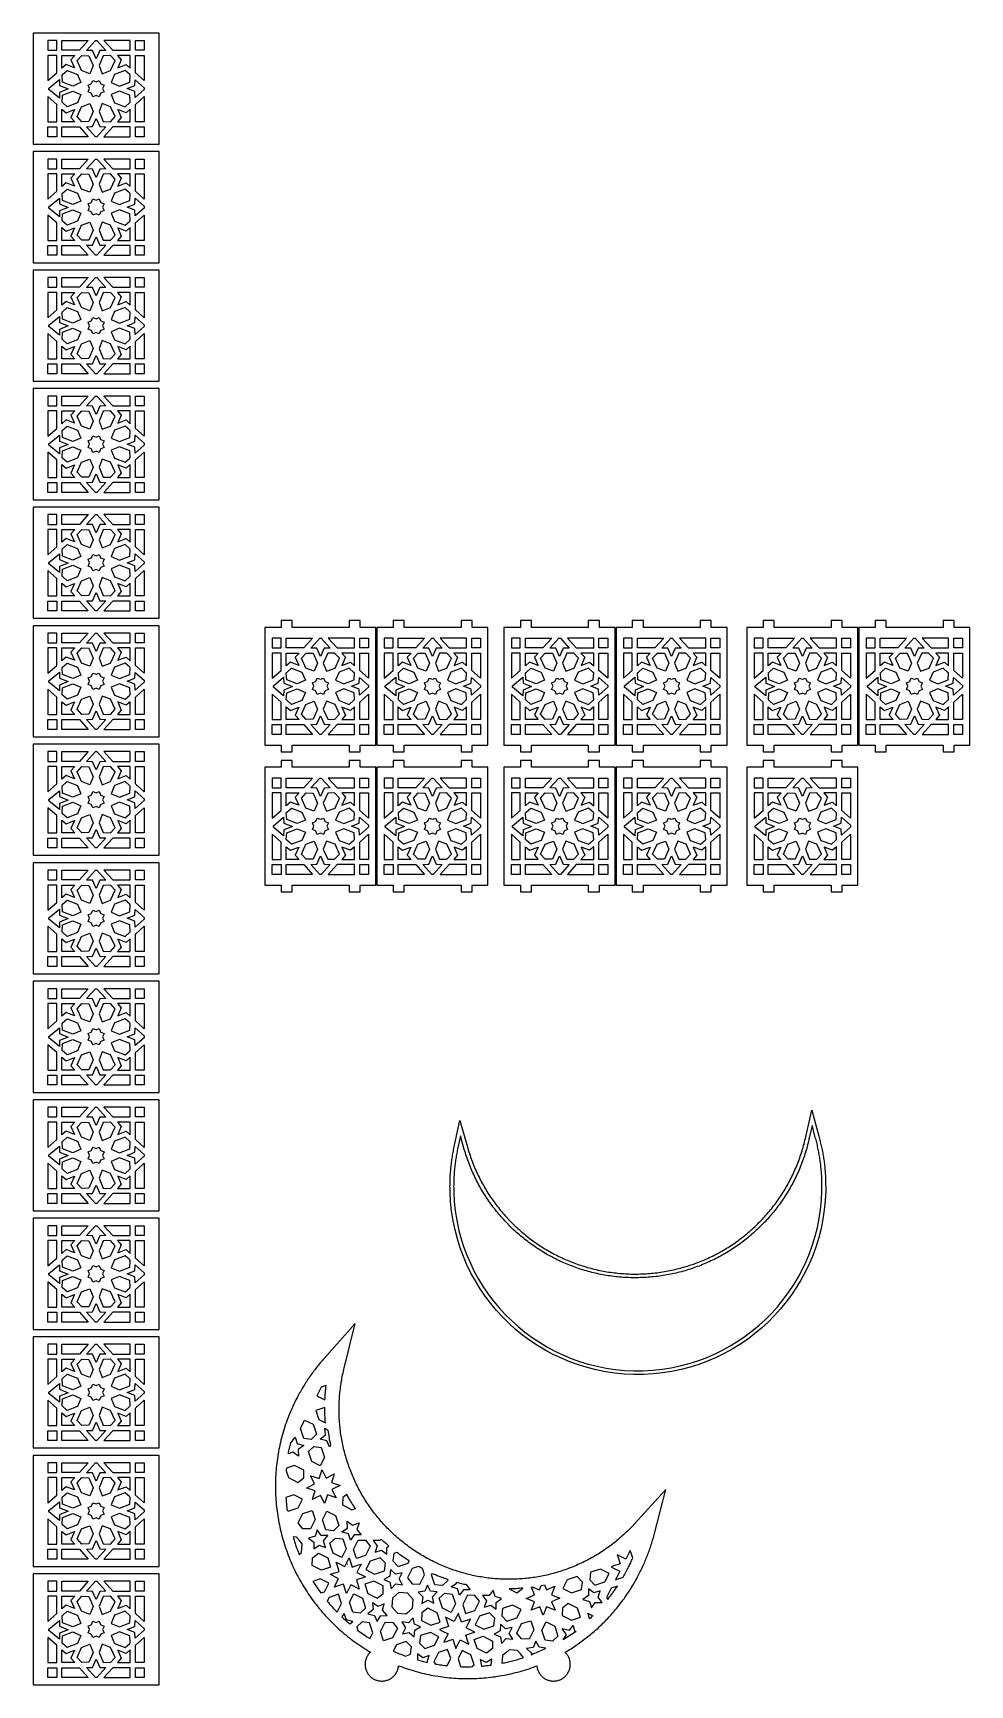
# Model space of a CAD drawing. Extents: x 48 to 1312, y 41 to 2271.
import ezdxf

# ---------------------------------------------------------------- set-up
doc = ezdxf.new("R2010")
doc.units = 0
for name, color, linetype in [('IMPORTER_-_52', 18, 'CONTINUOUS'), ('IMPORTER_-_57', 18, 'CONTINUOUS'), ('LAYER_1', 18, 'CONTINUOUS')]:
    doc.layers.add(name, color=color, linetype=linetype)

msp = doc.modelspace()

# ---------------------------------------------------------------- linework, layer by layer
at = {"layer": 'IMPORTER_-_52'}
msp.add_lwpolyline([(1103.6, 778.3), (1103.1, 780.1), (1098.8, 796.1), (1094.6, 777.5), (1094.1, 775), (1093.4, 772.5), (1092.8, 770), (1092.1, 767.5), (1091.5, 765), (1090.7, 762.5), (1090, 760.1), (1089.2, 757.7), (1088.5, 755.2), (1087.6, 752.8), (1086.8, 750.4), (1085.9, 748.1), (1085.1, 745.7), (1084.2, 743.3), (1083.2, 741), (1082.3, 738.6), (1081.3, 736.3), (1080.3, 734), (1079.3, 731.7), (1078.2, 729.4), (1077.2, 727.2), (1076.1, 724.9), (1075, 722.7), (1073.8, 720.4), (1072.7, 718.2), (1071.5, 716), (1070.3, 713.9), (1069.1, 711.7), (1067.8, 709.5), (1066.5, 707.4), (1065.3, 705.3), (1064, 703.2), (1062.6, 701.1), (1061.3, 699), (1059.9, 696.9), (1058.5, 694.9), (1057.1, 692.9), (1055.7, 690.8), (1054.2, 688.8), (1052.8, 686.9), (1051.3, 684.9), (1049.8, 682.9), (1048.2, 681), (1046.7, 679.1), (1045.1, 677.2), (1043.5, 675.3), (1041.9, 673.4), (1040.3, 671.6), (1038.7, 669.7), (1037, 667.9), (1035.3, 666.1), (1033.7, 664.4), (1031.9, 662.6), (1030.2, 660.8), (1028.5, 659.1), (1026.7, 657.4), (1024.9, 655.7), (1023.1, 654.1), (1021.3, 652.4), (1019.5, 650.8), (1017.6, 649.1), (1015.8, 647.6), (1013.9, 646), (1012, 644.4), (1010.1, 642.9), (1008.2, 641.4), (1006.2, 639.9), (1004.3, 638.4), (1002.3, 636.9), (1000.3, 635.5), (998.3, 634.1), (996.3, 632.7), (994.3, 631.3), (992.2, 629.9), (990.2, 628.6), (988.1, 627.3), (986, 626), (983.9, 624.7), (981.8, 623.4), (979.6, 622.2), (977.5, 621), (975.3, 619.8), (973.2, 618.6), (971, 617.5), (968.8, 616.4), (966.6, 615.2), (964.4, 614.2), (962.1, 613.1), (959.9, 612.1), (957.6, 611.1), (955.4, 610.1), (953.1, 609.1), (950.8, 608.2), (948.5, 607.2), (946.2, 606.3), (943.9, 605.5), (941.5, 604.6), (939.2, 603.8), (936.8, 603), (934.5, 602.2), (932.1, 601.4), (929.7, 600.7), (927.3, 600), (924.9, 599.3), (922.5, 598.6), (920.1, 598), (917.6, 597.4), (915.2, 596.8), (912.7, 596.2), (910.3, 595.7), (907.8, 595.2), (905.3, 594.7), (902.9, 594.3), (900.4, 593.8), (897.9, 593.4), (895.3, 593), (892.8, 592.7), (890.3, 592.3), (887.8, 592), (885.2, 591.8), (882.7, 591.5), (880.1, 591.3), (877.6, 591.1), (875, 590.9), (872.4, 590.8), (869.8, 590.7), (867.3, 590.6), (864.6, 590.5), (862, 590.5), (859.4, 590.5), (856.8, 590.5), (854.3, 590.5), (851.7, 590.6), (849.1, 590.7), (846.5, 590.8), (844, 591), (841.4, 591.2), (838.9, 591.4), (836.3, 591.6), (833.8, 591.9), (831.2, 592.2), (828.7, 592.5), (826.2, 592.9), (823.7, 593.2), (821.2, 593.6), (818.7, 594.1), (816.2, 594.5), (813.7, 595), (811.3, 595.5), (808.8, 596), (806.4, 596.5), (803.9, 597.1), (801.5, 597.7), (799.1, 598.3), (796.7, 599), (794.2, 599.7), (791.9, 600.4), (789.5, 601.1), (787.1, 601.8), (784.7, 602.6), (782.4, 603.4), (780, 604.2), (777.7, 605.1), (775.4, 605.9), (773, 606.8), (770.7, 607.7), (768.4, 608.7), (766.2, 609.6), (763.9, 610.6), (761.6, 611.6), (759.4, 612.6), (757.2, 613.7), (754.9, 614.7), (752.7, 615.8), (750.5, 617), (748.3, 618.1), (746.2, 619.2), (744, 620.4), (741.9, 621.6), (739.7, 622.9), (737.6, 624.1), (735.5, 625.4), (733.4, 626.7), (731.3, 628), (729.3, 629.3), (727.2, 630.6), (725.2, 632), (723.2, 633.4), (721.1, 634.8), (719.2, 636.2), (717.2, 637.7), (715.2, 639.2), (713.3, 640.7), (711.3, 642.2), (709.4, 643.7), (707.5, 645.2), (705.6, 646.8), (703.8, 648.4), (701.9, 650), (700.1, 651.6), (698.2, 653.3), (696.4, 654.9), (694.6, 656.6), (692.9, 658.3), (691.1, 660), (689.4, 661.8), (687.7, 663.5), (686, 665.3), (684.3, 667.1), (682.6, 668.9), (681, 670.7), (679.3, 672.6), (677.7, 674.4), (676.1, 676.3), (674.6, 678.2), (673, 680.1), (671.5, 682), (670, 684), (668.5, 685.9), (667, 687.9), (665.5, 689.9), (664.1, 691.9), (662.7, 693.9), (661.3, 696), (659.9, 698), (658.5, 700.1), (657.2, 702.2), (655.9, 704.3), (654.6, 706.4), (653.3, 708.5), (652, 710.7), (650.8, 712.8), (649.6, 715), (648.4, 717.2), (647.2, 719.4), (646.1, 721.6), (645, 723.8), (643.9, 726.1), (642.8, 728.4), (641.7, 730.6), (640.7, 732.9), (639.7, 735.2), (638.7, 737.5), (637.7, 739.9), (636.8, 742.2), (635.9, 744.5), (635, 746.9), (634.1, 749.3), (633.3, 751.7), (632.4, 754.1), (631.6, 756.5), (630.9, 758.9), (630.1, 761.4), (629.4, 763.8), (624.2, 782.1), (620.4, 764.2), (620, 762.4), (619.7, 760.5), (619.3, 758.7), (619, 756.8), (618.6, 755), (618.3, 753.1), (618, 751.2), (617.8, 749.4), (617.5, 747.5), (617.3, 745.6), (617, 743.8), (616.8, 741.9), (616.6, 740), (616.4, 738.2), (616.2, 736.3), (616, 734.4), (615.9, 732.5), (615.7, 730.6), (615.6, 728.8), (615.5, 726.9), (615.4, 725), (615.3, 723.1), (615.3, 721.2), (615.2, 719.4), (615.2, 717.5), (615.2, 715.6), (615.1, 713.7), (615.2, 711.8), (615.2, 709.9), (615.2, 708), (615.3, 706.2), (615.3, 706.1, 0.414204), (870.9, 464.9, 0.414204), (1112.1, 720.6), (1112.1, 720.6), (1112, 722.5), (1112, 724.5), (1111.9, 726.4), (1111.8, 728.3), (1111.6, 730.2), (1111.5, 732.1), (1111.4, 734), (1111.2, 735.9), (1111, 737.8), (1110.8, 739.7), (1110.6, 741.6), (1110.4, 743.5), (1110.2, 745.4), (1109.9, 747.2), (1109.7, 749.1), (1109.4, 751), (1109.1, 752.8), (1108.8, 754.7), (1108.5, 756.5), (1108.1, 758.4), (1107.8, 760.2), (1107.4, 762), (1107.1, 763.9), (1106.7, 765.7), (1106.3, 767.5), (1105.9, 769.3), (1105.5, 771.2), (1105, 773), (1104.6, 774.8), (1104.1, 776.6)], format="xyb", close=True, dxfattribs=at)
for points in [[(443, 444.8), (436.3, 442.6), (430.4, 431), (441.4, 425.5), (441.5, 427.9), (441.7, 430.3), (441.8, 432.7), (442, 435.1), (442.2, 437.6), (442.5, 440), (442.7, 442.4)], [(441.2, 415.4), (428.9, 411.3), (433, 399), (442, 394.5), (441.8, 397.1), (441.6, 399.7), (441.5, 402.3), (441.4, 404.9), (441.3, 407.5), (441.2, 410.1), (441.2, 412.8)], [(412.7, 373.4), (408.2, 386.9), (414, 398.4), (425.6, 392.6), (430, 379.2), (422.6, 372.3)], [(445.4, 384.7), (445.7, 382.1), (446.1, 379.6), (446.5, 377.1), (446.9, 374.5), (447.3, 372), (447.8, 369.5), (448.3, 367), (448.8, 364.5), (447.4, 362), (444, 370.4), (435.1, 372.4), (442, 378.3), (441.2, 387.3)], [(395.3, 367.9), (396, 367.9), (401.2, 375.4), (404, 366.7), (412.7, 364.1), (405.3, 358.8), (405.6, 349.7), (398.2, 355.1), (392.1, 352.9), (392.4, 354.8), (392.8, 356.7), (393.2, 358.5), (393.5, 360.4), (393.9, 362.3), (394.4, 364.2), (394.8, 366)], [(436.5, 361.5), (440.9, 348), (435.1, 336.5), (423.6, 342.3), (419.2, 355.8), (426.5, 362.6)], [(389.4, 333.4), (389.2, 331.5), (389.1, 329.7), (392.1, 320.6), (404.7, 314.2), (412.7, 320.5), (413, 330.6), (400.3, 337)], [(443, 320), (450.7, 324), (454, 325.6), (452.8, 322.1), (450.2, 313.9), (458.4, 311.3), (461.9, 310.1), (458.7, 308.5), (450.9, 304.5), (454.9, 296.8), (456.5, 293.5), (453, 294.6), (444.8, 297.3), (442.1, 289.1), (441, 285.6), (439.3, 288.9), (435.4, 296.6), (427.7, 292.7), (424.4, 291), (425.5, 294.5), (428.2, 302.7), (420, 305.3), (416.5, 306.5), (419.7, 308.2), (427.5, 312.1), (423.5, 319.9), (421.8, 323.1), (425.3, 322), (433.6, 319.3), (436.2, 327.5), (437.3, 331), (439.1, 327.8)], [(388.8, 293.7), (389, 291.6), (389.1, 289.5), (389.3, 287.4), (389.5, 285.3), (389.7, 283.2), (390, 281.1), (390.2, 279), (390.5, 276.9), (391.8, 275.5), (405.3, 279.9), (411.1, 291.5), (399.5, 297.3)], [(470.9, 298), (465.6, 293.8), (465.3, 283.7), (477.9, 277.3), (482.5, 278.8), (481.7, 280), (480.9, 281.2), (480.2, 282.4), (479.4, 283.5), (478.7, 284.7), (477.9, 285.9), (477.2, 287.1), (476.5, 288.3), (475.7, 289.5), (475, 290.7), (474.3, 291.9), (473.6, 293.1), (472.9, 294.3), (472.3, 295.5), (471.6, 296.8)], [(424.1, 276.3), (428.1, 263.9), (421.8, 251.3), (411.6, 251.6), (405.4, 259.6), (411.7, 272.2)], [(442.7, 250.2), (438.3, 263.6), (444.1, 275.2), (455.7, 269.3), (460.1, 255.9), (452.8, 249)], [(436.1, 242.4), (431.1, 250), (428.1, 241.4), (419.4, 239), (426.6, 233.5), (426.3, 224.4), (433.7, 229.6), (442.2, 226.5), (439.6, 235.2), (445.2, 242.3)], [(471.7, 252.6), (471.5, 261.7), (478.8, 256.3), (487.4, 259.4), (484.6, 250.7), (490.1, 243.5), (481, 243.5), (475.9, 236), (473.1, 244.7), (464.4, 247.3)], [(398.3, 240.6), (398.8, 239.1), (399.2, 237.6), (399.7, 236.1), (400.2, 234.6), (400.7, 233.1), (401.2, 231.6), (401.7, 230.1), (402.2, 228.7), (402.7, 227.2), (403.2, 225.7), (403.8, 224.2), (404.3, 222.8), (404.9, 221.3), (405.5, 219.9), (406, 218.4), (406.6, 217), (409.9, 219.7), (410.3, 225.6), (410.8, 231.3), (407, 235.8), (403.2, 240.1)], [(465.5, 237.8), (470, 224.4), (464.1, 212.8), (452.6, 218.6), (448.2, 232.1), (455.5, 239.1)], [(496.2, 236), (502.5, 228.1), (496.2, 215.4), (483.8, 211.4), (479.8, 223.7), (486.1, 236.3)], [(517.1, 237.7), (515.7, 235.7), (506.6, 235.8), (512, 228.5), (509.1, 219.9), (517.7, 222.8), (525, 217.3), (524.9, 226.4), (527.6, 228.3), (526.2, 229.4), (524.9, 230.6), (523.6, 231.7), (522.3, 232.9), (521, 234.1), (519.7, 235.3), (518.4, 236.5)], [(424.6, 212.3), (432.5, 218.6), (445.1, 212.3), (449.1, 199.9), (436.8, 195.9), (424.2, 202.2)], [(478, 199.8), (486.7, 202.8), (490.4, 203.9), (488.6, 200.5), (484.5, 192.4), (492.6, 188.3), (496.1, 186.6), (492.5, 185.4), (483.8, 182.5), (486.7, 173.8), (487.8, 170.2), (484.4, 171.9), (476.3, 176), (472.2, 167.9), (470.5, 164.4), (469.2, 168.2), (466.4, 176.8), (457.8, 173.9), (454.1, 172.7), (455.8, 176.2), (459.9, 184.2), (451.8, 188.3), (448.4, 190.1), (452, 191.3), (460.7, 194.1), (457.8, 202.9), (456.6, 206.4), (460.1, 204.7), (468.2, 200.6), (472.2, 208.7), (474, 212.2), (475.3, 208.5)], [(478, 199.8), (486.7, 202.8), (490.4, 203.9), (488.6, 200.5), (484.5, 192.4), (492.6, 188.3), (496.1, 186.6), (492.5, 185.4), (483.8, 182.5), (486.7, 173.8), (487.8, 170.2), (484.4, 171.9), (476.3, 176), (472.2, 167.9), (470.5, 164.4), (469.2, 168.2), (466.4, 176.8), (457.8, 173.9), (454.1, 172.7), (455.8, 176.2), (459.9, 184.2), (451.8, 188.3), (448.4, 190.1), (452, 191.3), (460.7, 194.1), (457.8, 202.9), (456.6, 206.4), (460.1, 204.7), (468.2, 200.6), (472.2, 208.7), (474, 212.2), (475.3, 208.5)], [(471.7, 203.9), (472.1, 203.7), (471.9, 203.8), (471.8, 204)], [(471.7, 203.9), (472.1, 203.7), (471.9, 203.8), (471.8, 204)], [(516, 212.4), (502.6, 208), (496.7, 196.4), (508.3, 190.5), (521.7, 195), (523, 205)], [(538.5, 219.5), (534.3, 218.1), (533.2, 208.2), (540, 200.8), (553.5, 205.2), (555, 208.2), (552.8, 209.5), (550.7, 210.9), (548.7, 212.3), (546.6, 213.7), (544.6, 215.1), (542.5, 216.6), (540.5, 218.1)], [(856.7, 211.7), (854.5, 218.6), (853.3, 222.2), (851.5, 218.7), (847.5, 210.7), (839.3, 214.8), (835.8, 216.5), (837.1, 212.9), (839.9, 204.2), (831.3, 201.4), (827.6, 200.1), (831, 198.4), (839.2, 194.3), (835.1, 186.2), (833.4, 182.7), (837, 184), (843.7, 186.2), (844.6, 187.9), (845.6, 189.6), (846.5, 191.3), (847.5, 193), (848.4, 194.7), (849.3, 196.4), (850.2, 198.1), (851.1, 199.8), (851.8, 201.3), (852.5, 202.8), (853.2, 204.2), (854, 205.7), (854.6, 207.2), (855.3, 208.7), (856, 210.2)], [(425.2, 180.6), (426.5, 178.6), (427.7, 176.6), (429, 174.6), (430.4, 172.7), (431.7, 170.7), (433.1, 168.8), (434.4, 166.8), (435.8, 164.9), (440.8, 166.6), (446.7, 178.1), (435.1, 183.9)], [(519.9, 164.3), (520.2, 174.4), (507.6, 180.7), (495.3, 176.7), (499.4, 164.4), (512, 158)], [(536.4, 190.2), (529.9, 196.5), (528.9, 187.5), (520.9, 183.2), (529.1, 179.5), (530.7, 170.5), (536.9, 177.2), (545.9, 176), (541.4, 183.9), (545.4, 192.1)], [(567.7, 200.7), (559.2, 197.9), (552.9, 185.2), (559.1, 177.2), (569.3, 177), (575.6, 189.6), (572.9, 197.9), (571.6, 198.6), (570.3, 199.3), (569, 200)], [(586.4, 191.4), (587.6, 190.8), (588.9, 190.3), (590.1, 189.8), (591.4, 189.2), (592.7, 188.7), (593.9, 188.2), (595.2, 187.7), (596.4, 187.2), (597.7, 186.7), (599, 186.2), (600.3, 185.7), (601.5, 185.2), (602.8, 184.8), (604.1, 184.3), (605.4, 183.9), (606.6, 183.4), (607.2, 181.7), (599.9, 174.9), (589.8, 176), (585.4, 189.5)], [(619.1, 179.6), (620.7, 179.1), (622.3, 178.7), (623.9, 178.2), (625.6, 177.8), (627.2, 177.4), (628.8, 177), (630.5, 176.6), (632.1, 176.2), (637.5, 169.2), (628.4, 169.2), (623.2, 161.8), (620.4, 170.4), (611.7, 173), (619.1, 178.3)], [(781.9, 187.1), (768.4, 182.6), (762.6, 171.1), (774.2, 165.2), (787.6, 169.7), (788.8, 179.6)], [(805.5, 175.4), (819, 179.9), (824.8, 191.4), (813.3, 197.2), (799.8, 192.8), (798.7, 182.8)], [(444.5, 153.8), (446.1, 151.9), (447.7, 150), (449.3, 148.2), (451, 146.3), (452.6, 144.5), (454.3, 142.7), (456, 140.9), (457.7, 139.1), (463.6, 150.8), (459.5, 163.1), (447.2, 159)], [(478.9, 138.8), (474.5, 152.3), (480.3, 163.8), (491.9, 158), (496.3, 144.5), (489, 137.7)], [(552.8, 164.7), (547.1, 165.2), (541.2, 165.6), (536.9, 161.8), (532.4, 158), (532, 152.2), (531.5, 146.4), (535.4, 142), (539.1, 137.6), (545, 137.2), (550.7, 136.7), (555.2, 140.5), (559.5, 144.3), (560.1, 150.1), (560.4, 155.9), (556.7, 160.3)], [(584, 167.5), (579.8, 175.6), (576, 167.3), (567, 165.9), (573.6, 159.6), (572.3, 150.7), (580.2, 155), (588.3, 151), (586.6, 159.9), (593, 166.3)], [(613, 163.4), (617.5, 150.1), (611.6, 138.5), (600.1, 144.3), (595.7, 157.7), (603.1, 164.7)], [(631.3, 137), (643.7, 141.1), (650, 153.7), (643.7, 161.6), (633.7, 161.9), (627.4, 149.3)], [(672.3, 152.2), (679.7, 157.4), (671, 160.1), (668.4, 168.8), (663.1, 161.4), (654, 161.5), (659.4, 154.2), (656.5, 145.6), (665.1, 148.5), (672.4, 143.1)], [(690.1, 170.4), (700.5, 165.1), (708.5, 171.4), (708.5, 171.4), (706.2, 171.2), (703.9, 171), (701.6, 170.8), (699.3, 170.7), (697, 170.6), (694.7, 170.5), (692.4, 170.4)], [(720, 172.7), (721.4, 173), (723, 172.3), (731, 169.1), (733.4, 175), (735.5, 175.5), (737.6, 175.9), (740.4, 169.1), (748.4, 172.6), (751.8, 173.9), (750.4, 170.5), (747.2, 162.5), (755.2, 159.3), (758.6, 157.9), (755.3, 156.5), (747.2, 153.1), (750.7, 145.1), (752.1, 141.7), (748.6, 143.1), (740.6, 146.3), (737.4, 138.3), (736, 134.9), (734.6, 138.3), (731.2, 146.3), (723.3, 142.9), (719.8, 141.5), (721.2, 144.9), (724.4, 152.9), (716.5, 156.1), (713, 157.5), (716.4, 159), (724.4, 162.3), (721, 170.4)], [(797, 161.4), (789.6, 156.2), (798.2, 153.4), (800.9, 144.7), (806.2, 152.2), (815.3, 152), (809.9, 159.3), (812.8, 167.9), (804.2, 165), (796.9, 170.5)], [(836.1, 174.1), (827.6, 171.2), (821.2, 158.6), (823, 156.3), (823.9, 157.4), (824.7, 158.4), (825.6, 159.5), (826.4, 160.6), (827.2, 161.7), (828.1, 162.8), (828.9, 163.9), (829.7, 165), (830.5, 166.1), (831.3, 167.2), (832.1, 168.4), (832.9, 169.5), (833.7, 170.6), (834.5, 171.8), (835.3, 172.9)], [(464.2, 132.7), (465.5, 131.4), (466.8, 130.2), (468.2, 129), (469.5, 127.8), (470.8, 126.6), (472.2, 125.5), (473.5, 124.3), (474.9, 123.1), (479, 126.2), (470.3, 128.8), (467.5, 137.4)], [(513.2, 146.7), (505.5, 151.6), (506.3, 142.5), (499.4, 136.7), (508.2, 134.7), (511.7, 126.3), (516.3, 134.1), (525.3, 134.7), (519.3, 141.5), (521.5, 150.4)], [(596.7, 125.5), (592.7, 137.9), (580.1, 144.2), (572.1, 138), (571.8, 127.8), (584.4, 121.5)], [(613.9, 102.4), (616.8, 93.8), (618, 90.1), (619.7, 93.6), (623.8, 101.6), (632, 97.5), (635.4, 95.8), (634.2, 99.5), (631.4, 108.1), (640, 111), (643.7, 112.2), (640.2, 113.9), (632, 118), (636.1, 126.1), (637.8, 129.6), (634.3, 128.4), (625.5, 125.5), (622.7, 134.2), (621.6, 137.8), (619.8, 134.3), (615.8, 126.2), (607.6, 130.4), (604.1, 132.1), (605.4, 128.5), (608.2, 119.8), (599.6, 116.9), (595.9, 115.7), (599.3, 114), (607.5, 109.8), (603.4, 101.8), (601.7, 98.3), (605.3, 99.6)], [(663.6, 138), (650.2, 133.6), (644.3, 122), (655.8, 116.2), (669.3, 120.6), (670.5, 130.7)], [(686.8, 126.8), (700.3, 131.2), (706.1, 142.8), (694.6, 148.6), (681.1, 144.1), (680, 134.1)], [(786.5, 132.1), (782.4, 144.4), (769.8, 150.7), (761.8, 144.5), (761.6, 134.3), (774.2, 128)], [(802.8, 134.1), (801.7, 133.1), (800.7, 132.1), (799.6, 131.1), (798.5, 130.1), (797.3, 133.9), (796, 137.5), (799.5, 135.8)], [(485.8, 114.4), (487.8, 113), (489.8, 111.5), (491.8, 110.1), (493.8, 108.7), (495.8, 107.3), (497.9, 105.9), (500, 104.6), (502.1, 103.2), (506.1, 111.3), (501.7, 124.7), (491.7, 125.8), (484.3, 119)], [(520.4, 100.5), (516.4, 112.8), (522.7, 125.4), (532.8, 125), (539.1, 117.1), (532.7, 104.5)], [(554.3, 124.7), (545.3, 125.8), (549.9, 117.9), (546.1, 109.7), (555, 111.7), (561.7, 105.5), (562.5, 114.6), (570.4, 119), (562.1, 122.6), (560.3, 131.5)], [(576, 89.9), (589.4, 94.4), (595.2, 105.9), (583.7, 111.7), (570.2, 107.3), (569.1, 97.3)], [(685.8, 103.6), (694.9, 102.5), (690.2, 110.3), (694, 118.5), (685.2, 116.6), (678.5, 122.7), (677.7, 113.7), (669.7, 109.2), (678.1, 105.6), (679.8, 96.7)], [(719.2, 127.5), (723.2, 115.2), (716.9, 102.6), (706.7, 102.8), (700.5, 110.8), (706.8, 123.5)], [(738.5, 101.1), (734.1, 114.5), (739.9, 126.1), (751.6, 120.2), (755.9, 106.8), (748.6, 99.9)], [(780.4, 112.8), (763, 101.6), (767.2, 108.3), (761.6, 117), (771.6, 114.8), (776.5, 121.1), (778.1, 113.4)], [(533.5, 86.4), (535.5, 85.5), (537.6, 84.7), (539.7, 83.8), (541.7, 82.9), (543.8, 82.1), (545.9, 81.3), (548, 80.5), (550.1, 79.8), (556.9, 82.1), (558.2, 92), (551.2, 99.4), (537.8, 95)], [(642.8, 102.3), (655.1, 106.4), (667.7, 100), (667.5, 89.9), (659.5, 83.7), (646.8, 90)], [(719.7, 81.6), (719.7, 81.6), (722.1, 82.6), (724.6, 83.6), (727, 84.6), (729.5, 85.7), (731.9, 86.8), (734.3, 87.9), (736.7, 89), (739.1, 90.2), (739.4, 90.5), (730.4, 91.6), (726.2, 99.7), (722.3, 91.5), (713.4, 90), (720, 83.8)], [(566.4, 74.5), (568, 74.1), (569.6, 73.6), (571.3, 73.2), (573, 72.8), (574.6, 72.4), (576.3, 72), (577.9, 71.6), (579.6, 71.2), (579.2, 71.7), (582.2, 80.3), (573.5, 77.4), (566.3, 82.8)], [(590.8, 69), (592.8, 68.6), (594.7, 68.3), (596.6, 68), (598.5, 67.7), (600.4, 67.5), (602.4, 67.2), (604.3, 67), (606.2, 66.8), (611.1, 76.4), (607, 88.8), (594.8, 84.6), (588.4, 72)], [(624.4, 65.5), (626.3, 65.4), (628.3, 65.4), (630.3, 65.4), (632.2, 65.3), (634.2, 65.3), (636.1, 65.4), (638.1, 65.4), (640, 65.5), (642.8, 68), (638.4, 81.5), (626.8, 87.3), (621, 75.8)], [(652.4, 66.1), (654, 66.3), (655.7, 66.4), (657.4, 66.6), (659, 66.8), (660.7, 67), (662.3, 67.2), (664, 67.4), (665.6, 67.6), (666.8, 75.5), (658.9, 71.1), (650.7, 75.2), (652.5, 66.2)], [(680.2, 70), (682, 70.4), (683.8, 70.8), (685.7, 71.2), (687.5, 71.6), (689.3, 72), (691.1, 72.4), (692.9, 72.9), (694.7, 73.3), (696.5, 73.8), (698.3, 74.3), (700.1, 74.8), (701.8, 75.3), (703.6, 75.9), (705.4, 76.4), (707.2, 77), (708.9, 77.5), (709, 78.3), (705.3, 82.8), (701.4, 87.2), (695.7, 87.6), (689.8, 88), (685.4, 84.2), (681, 80.4), (680.6, 74.6)]]:
    msp.add_lwpolyline(points, close=True, dxfattribs=at)
at = {"layer": 'IMPORTER_-_57'}
for points in [[(122, 2260.7), (110, 2247.5), (86.4, 2247.5), (86.4, 2260.7)], [(132.6, 2260.7), (133.5, 2260.7), (145.7, 2247.3), (137.4, 2247.1), (132.6, 2235.9), (127.7, 2247.1), (119.5, 2247.3), (131.6, 2260.7)], [(143.2, 2260.7), (155.1, 2247.5), (178.7, 2247.5), (178.7, 2260.7)], [(197.5, 2247.5), (185.7, 2247.5), (185.7, 2260.7), (197.5, 2260.7)], [(86.4, 2240.6), (103.7, 2240.6), (98.6, 2234.8), (103.4, 2224), (92, 2228.4), (86.4, 2223.4)], [(112.9, 2220.2), (106.9, 2233.6), (113.3, 2240.6), (122.8, 2240.2), (128.7, 2226.8), (124.2, 2215.9)], [(152.2, 2220.2), (158.2, 2233.6), (151.8, 2240.6), (142.3, 2240.2), (136.5, 2226.8), (140.9, 2215.9)], [(178.7, 2240.6), (161.4, 2240.6), (166.6, 2234.8), (161.7, 2224), (173.1, 2228.4), (178.7, 2223.4)], [(197.5, 2206.5), (185.7, 2217.1), (185.7, 2240.6), (197.5, 2240.6)], [(69, 2195.3), (69, 2196.2), (83, 2207.9), (83.3, 2200), (94.8, 2195.3), (83.3, 2190.6), (83, 2182.7), (69, 2194.4)], [(93.6, 2220.2), (107.5, 2214.8), (112.2, 2203.9), (101.1, 2199.2), (87.1, 2204.6), (86.6, 2213.9), (86.9, 2214.3), (87.3, 2214.6)], [(171.6, 2220.2), (157.6, 2214.8), (152.9, 2203.9), (164.1, 2199.2), (178, 2204.6), (178.6, 2213.9), (178.3, 2214.3), (177.9, 2214.6)], [(197.5, 2194.5), (185.4, 2183.8), (185, 2191.7), (174.5, 2195.7), (184.8, 2199.8), (185.4, 2207.7), (197.5, 2197)], [(87.3, 2176.9), (86.9, 2177.2), (86.6, 2177.6), (87.1, 2186.9), (101.1, 2192.3), (112.2, 2187.6), (107.5, 2176.7), (93.6, 2171.3)], [(132.6, 2205.1), (136.9, 2206.8), (138.7, 2202.5), (139.1, 2202.1), (143.4, 2200.3), (141.3, 2195.7), (143.4, 2191.2), (139.1, 2189.4), (138.7, 2189), (136.9, 2184.7), (132.6, 2186.5), (128.2, 2184.7), (126.4, 2189), (126, 2189.4), (121.7, 2191.2), (123.8, 2195.7), (121.7, 2200.3), (126, 2202.1), (126.4, 2202.5), (128.2, 2206.8)], [(132.6, 2205.1), (136.9, 2206.8), (138.7, 2202.5), (139.1, 2202.1), (143.4, 2200.3), (141.3, 2195.7), (143.4, 2191.2), (139.1, 2189.4), (138.7, 2189), (136.9, 2184.7), (132.6, 2186.5), (128.2, 2184.7), (126.4, 2189), (126, 2189.4), (121.7, 2191.2), (123.8, 2195.7), (121.7, 2200.3), (126, 2202.1), (126.4, 2202.5), (128.2, 2206.8)], [(177.9, 2176.9), (178.3, 2177.2), (178.6, 2177.6), (178, 2186.9), (164.1, 2192.3), (152.9, 2187.6), (157.6, 2176.7), (171.6, 2171.3)], [(86.4, 2150.9), (86.4, 2168.1), (92, 2163.2), (103.4, 2167.7), (98.6, 2156.7), (103.7, 2150.9)], [(112.9, 2171.3), (124.2, 2175.6), (128.7, 2164.7), (122.8, 2151.3), (113.3, 2151), (106.9, 2157.9)], [(152.2, 2171.3), (140.9, 2175.6), (136.5, 2164.7), (142.3, 2151.3), (151.8, 2151), (158.2, 2157.9)], [(178.7, 2150.9), (178.7, 2168.1), (173.1, 2163.2), (161.7, 2167.7), (166.6, 2156.7), (161.4, 2150.9)], [(197.5, 2150.9), (185.7, 2150.9), (185.7, 2174.4), (197.5, 2185)], [(86.4, 2144), (110, 2144), (122, 2130.7), (86.4, 2130.7)], [(132.6, 2155.6), (137.4, 2144.4), (145.7, 2144.2), (133.5, 2130.7), (132.6, 2130.7), (131.6, 2130.7), (119.5, 2144.2), (127.7, 2144.4)], [(178.7, 2144), (155.1, 2144), (143.2, 2130.7), (178.7, 2130.7)], [(197.5, 2130.7), (185.7, 2130.7), (185.7, 2144), (197.5, 2144)], [(122, 2100.7), (110, 2087.5), (86.4, 2087.5), (86.4, 2100.7)], [(132.6, 2100.7), (133.5, 2100.7), (145.7, 2087.3), (137.4, 2087.1), (132.6, 2075.9), (127.7, 2087.1), (119.5, 2087.3), (131.6, 2100.7)], [(143.2, 2100.7), (155.1, 2087.5), (178.7, 2087.5), (178.7, 2100.7)], [(197.5, 2087.5), (185.7, 2087.5), (185.7, 2100.7), (197.5, 2100.7)], [(86.4, 2080.6), (103.7, 2080.6), (98.6, 2074.8), (103.4, 2064), (92, 2068.4), (86.4, 2063.4)], [(112.9, 2060.2), (106.9, 2073.6), (113.3, 2080.6), (122.8, 2080.2), (128.7, 2066.8), (124.2, 2055.9)], [(152.2, 2060.2), (158.2, 2073.6), (151.8, 2080.6), (142.3, 2080.2), (136.5, 2066.8), (140.9, 2055.9)], [(178.7, 2080.6), (161.4, 2080.6), (166.6, 2074.8), (161.7, 2064), (173.1, 2068.4), (178.7, 2063.4)], [(197.5, 2046.5), (185.7, 2057.1), (185.7, 2080.6), (197.5, 2080.6)], [(93.6, 2060.2), (107.5, 2054.8), (112.2, 2043.9), (101.1, 2039.2), (87.1, 2044.6), (86.6, 2053.9), (86.9, 2054.3), (87.3, 2054.6)], [(171.6, 2060.2), (157.6, 2054.8), (152.9, 2043.9), (164.1, 2039.2), (178, 2044.6), (178.6, 2053.9), (178.3, 2054.3), (177.9, 2054.6)], [(69, 2035.3), (69, 2036.2), (83, 2047.9), (83.3, 2040), (94.8, 2035.3), (83.3, 2030.6), (83, 2022.7), (69, 2034.4)], [(87.3, 2016.9), (86.9, 2017.2), (86.6, 2017.6), (87.1, 2026.9), (101.1, 2032.3), (112.2, 2027.6), (107.5, 2016.7), (93.6, 2011.3)], [(132.6, 2045.1), (136.9, 2046.8), (138.7, 2042.5), (139.1, 2042.1), (143.4, 2040.3), (141.3, 2035.7), (143.4, 2031.2), (139.1, 2029.4), (138.7, 2029), (136.9, 2024.7), (132.6, 2026.5), (128.2, 2024.7), (126.4, 2029), (126, 2029.4), (121.7, 2031.2), (123.8, 2035.7), (121.7, 2040.3), (126, 2042.1), (126.4, 2042.5), (128.2, 2046.8)], [(132.6, 2045.1), (136.9, 2046.8), (138.7, 2042.5), (139.1, 2042.1), (143.4, 2040.3), (141.3, 2035.7), (143.4, 2031.2), (139.1, 2029.4), (138.7, 2029), (136.9, 2024.7), (132.6, 2026.5), (128.2, 2024.7), (126.4, 2029), (126, 2029.4), (121.7, 2031.2), (123.8, 2035.7), (121.7, 2040.3), (126, 2042.1), (126.4, 2042.5), (128.2, 2046.8)], [(177.9, 2016.9), (178.3, 2017.2), (178.6, 2017.6), (178, 2026.9), (164.1, 2032.3), (152.9, 2027.6), (157.6, 2016.7), (171.6, 2011.3)], [(197.5, 2034.5), (185.4, 2023.8), (185, 2031.7), (174.5, 2035.7), (184.8, 2039.8), (185.4, 2047.7), (197.5, 2037)], [(86.4, 1990.9), (86.4, 2008.1), (92, 2003.2), (103.4, 2007.7), (98.6, 1996.7), (103.7, 1990.9)], [(112.9, 2011.3), (124.2, 2015.6), (128.7, 2004.7), (122.8, 1991.3), (113.3, 1991), (106.9, 1997.9)], [(152.2, 2011.3), (140.9, 2015.6), (136.5, 2004.7), (142.3, 1991.3), (151.8, 1991), (158.2, 1997.9)], [(178.7, 1990.9), (178.7, 2008.1), (173.1, 2003.2), (161.7, 2007.7), (166.6, 1996.7), (161.4, 1990.9)], [(197.5, 1990.9), (185.7, 1990.9), (185.7, 2014.4), (197.5, 2025)], [(132.6, 1995.6), (137.4, 1984.4), (145.7, 1984.2), (133.5, 1970.7), (132.6, 1970.7), (131.6, 1970.7), (119.5, 1984.2), (127.7, 1984.4)], [(86.4, 1984), (110, 1984), (122, 1970.7), (86.4, 1970.7)], [(178.7, 1984), (155.1, 1984), (143.2, 1970.7), (178.7, 1970.7)], [(197.5, 1970.7), (185.7, 1970.7), (185.7, 1984), (197.5, 1984)], [(122, 1940.7), (110, 1927.5), (86.4, 1927.5), (86.4, 1940.7)], [(132.6, 1940.7), (133.5, 1940.7), (145.7, 1927.3), (137.4, 1927.1), (132.6, 1915.9), (127.7, 1927.1), (119.5, 1927.3), (131.6, 1940.7)], [(143.2, 1940.7), (155.1, 1927.5), (178.7, 1927.5), (178.7, 1940.7)], [(197.5, 1927.5), (185.7, 1927.5), (185.7, 1940.7), (197.5, 1940.7)], [(86.4, 1920.6), (103.7, 1920.6), (98.6, 1914.8), (103.4, 1904), (92, 1908.4), (86.4, 1903.4)], [(112.9, 1900.2), (106.9, 1913.6), (113.3, 1920.6), (122.8, 1920.2), (128.7, 1906.8), (124.2, 1895.9)], [(152.2, 1900.2), (158.2, 1913.6), (151.8, 1920.6), (142.3, 1920.2), (136.5, 1906.8), (140.9, 1895.9)], [(178.7, 1920.6), (161.4, 1920.6), (166.6, 1914.8), (161.7, 1904), (173.1, 1908.4), (178.7, 1903.4)], [(197.5, 1886.5), (185.7, 1897.1), (185.7, 1920.6), (197.5, 1920.6)], [(93.6, 1900.2), (107.5, 1894.8), (112.2, 1883.9), (101.1, 1879.2), (87.1, 1884.6), (86.6, 1893.9), (86.9, 1894.3), (87.3, 1894.6)], [(171.6, 1900.2), (157.6, 1894.8), (152.9, 1883.9), (164.1, 1879.2), (178, 1884.6), (178.6, 1893.9), (178.3, 1894.3), (177.9, 1894.6)], [(69, 1875.3), (69, 1876.2), (83, 1887.9), (83.3, 1880), (94.8, 1875.3), (83.3, 1870.6), (83, 1862.7), (69, 1874.4)], [(132.6, 1885.1), (136.9, 1886.8), (138.7, 1882.5), (139.1, 1882.1), (143.4, 1880.3), (141.3, 1875.7), (143.4, 1871.2), (139.1, 1869.4), (138.7, 1869), (136.9, 1864.7), (132.6, 1866.5), (128.2, 1864.7), (126.4, 1869), (126, 1869.4), (121.7, 1871.2), (123.8, 1875.7), (121.7, 1880.3), (126, 1882.1), (126.4, 1882.5), (128.2, 1886.8)], [(132.6, 1885.1), (136.9, 1886.8), (138.7, 1882.5), (139.1, 1882.1), (143.4, 1880.3), (141.3, 1875.7), (143.4, 1871.2), (139.1, 1869.4), (138.7, 1869), (136.9, 1864.7), (132.6, 1866.5), (128.2, 1864.7), (126.4, 1869), (126, 1869.4), (121.7, 1871.2), (123.8, 1875.7), (121.7, 1880.3), (126, 1882.1), (126.4, 1882.5), (128.2, 1886.8)], [(197.5, 1874.5), (185.4, 1863.8), (185, 1871.7), (174.5, 1875.7), (184.8, 1879.8), (185.4, 1887.7), (197.5, 1877)], [(87.3, 1856.9), (86.9, 1857.2), (86.6, 1857.6), (87.1, 1866.9), (101.1, 1872.3), (112.2, 1867.6), (107.5, 1856.7), (93.6, 1851.3)], [(112.9, 1851.3), (124.2, 1855.6), (128.7, 1844.7), (122.8, 1831.3), (113.3, 1831), (106.9, 1837.9)], [(152.2, 1851.3), (140.9, 1855.6), (136.5, 1844.7), (142.3, 1831.3), (151.8, 1831), (158.2, 1837.9)], [(177.9, 1856.9), (178.3, 1857.2), (178.6, 1857.6), (178, 1866.9), (164.1, 1872.3), (152.9, 1867.6), (157.6, 1856.7), (171.6, 1851.3)], [(197.5, 1830.9), (185.7, 1830.9), (185.7, 1854.4), (197.5, 1865)], [(86.4, 1830.9), (86.4, 1848.1), (92, 1843.2), (103.4, 1847.7), (98.6, 1836.7), (103.7, 1830.9)], [(132.6, 1835.6), (137.4, 1824.4), (145.7, 1824.2), (133.5, 1810.7), (132.6, 1810.7), (131.6, 1810.7), (119.5, 1824.2), (127.7, 1824.4)], [(178.7, 1830.9), (178.7, 1848.1), (173.1, 1843.2), (161.7, 1847.7), (166.6, 1836.7), (161.4, 1830.9)], [(86.4, 1824), (110, 1824), (122, 1810.7), (86.4, 1810.7)], [(178.7, 1824), (155.1, 1824), (143.2, 1810.7), (178.7, 1810.7)], [(197.5, 1810.7), (185.7, 1810.7), (185.7, 1824), (197.5, 1824)], [(122, 1780.7), (110, 1767.5), (86.4, 1767.5), (86.4, 1780.7)], [(132.6, 1780.7), (133.5, 1780.7), (145.7, 1767.3), (137.4, 1767.1), (132.6, 1755.9), (127.7, 1767.1), (119.5, 1767.3), (131.6, 1780.7)], [(143.2, 1780.7), (155.1, 1767.5), (178.7, 1767.5), (178.7, 1780.7)], [(197.5, 1767.5), (185.7, 1767.5), (185.7, 1780.7), (197.5, 1780.7)], [(86.4, 1760.6), (103.7, 1760.6), (98.6, 1754.8), (103.4, 1744), (92, 1748.4), (86.4, 1743.4)], [(93.6, 1740.2), (107.5, 1734.8), (112.2, 1723.9), (101.1, 1719.2), (87.1, 1724.6), (86.6, 1733.9), (86.9, 1734.3), (87.3, 1734.6)], [(112.9, 1740.2), (106.9, 1753.6), (113.3, 1760.6), (122.8, 1760.2), (128.7, 1746.8), (124.2, 1735.9)], [(152.2, 1740.2), (158.2, 1753.6), (151.8, 1760.6), (142.3, 1760.2), (136.5, 1746.8), (140.9, 1735.9)], [(171.6, 1740.2), (157.6, 1734.8), (152.9, 1723.9), (164.1, 1719.2), (178, 1724.6), (178.6, 1733.9), (178.3, 1734.3), (177.9, 1734.6)], [(178.7, 1760.6), (161.4, 1760.6), (166.6, 1754.8), (161.7, 1744), (173.1, 1748.4), (178.7, 1743.4)], [(197.5, 1726.5), (185.7, 1737.1), (185.7, 1760.6), (197.5, 1760.6)], [(69, 1715.3), (69, 1716.2), (83, 1727.9), (83.3, 1720), (94.8, 1715.3), (83.3, 1710.6), (83, 1702.7), (69, 1714.4)], [(132.6, 1725.1), (136.9, 1726.8), (138.7, 1722.5), (139.1, 1722.1), (143.4, 1720.3), (141.3, 1715.7), (143.4, 1711.2), (139.1, 1709.4), (138.7, 1709), (136.9, 1704.7), (132.6, 1706.5), (128.2, 1704.7), (126.4, 1709), (126, 1709.4), (121.7, 1711.2), (123.8, 1715.7), (121.7, 1720.3), (126, 1722.1), (126.4, 1722.5), (128.2, 1726.8)], [(132.6, 1725.1), (136.9, 1726.8), (138.7, 1722.5), (139.1, 1722.1), (143.4, 1720.3), (141.3, 1715.7), (143.4, 1711.2), (139.1, 1709.4), (138.7, 1709), (136.9, 1704.7), (132.6, 1706.5), (128.2, 1704.7), (126.4, 1709), (126, 1709.4), (121.7, 1711.2), (123.8, 1715.7), (121.7, 1720.3), (126, 1722.1), (126.4, 1722.5), (128.2, 1726.8)], [(197.5, 1714.5), (185.4, 1703.8), (185, 1711.7), (174.5, 1715.7), (184.8, 1719.8), (185.4, 1727.7), (197.5, 1717)], [(87.3, 1696.9), (86.9, 1697.2), (86.6, 1697.6), (87.1, 1706.9), (101.1, 1712.3), (112.2, 1707.6), (107.5, 1696.7), (93.6, 1691.3)], [(112.9, 1691.3), (124.2, 1695.6), (128.7, 1684.7), (122.8, 1671.3), (113.3, 1671), (106.9, 1677.9)], [(152.2, 1691.3), (140.9, 1695.6), (136.5, 1684.7), (142.3, 1671.3), (151.8, 1671), (158.2, 1677.9)], [(177.9, 1696.9), (178.3, 1697.2), (178.6, 1697.6), (178, 1706.9), (164.1, 1712.3), (152.9, 1707.6), (157.6, 1696.7), (171.6, 1691.3)], [(197.5, 1670.9), (185.7, 1670.9), (185.7, 1694.4), (197.5, 1705)], [(86.4, 1670.9), (86.4, 1688.1), (92, 1683.2), (103.4, 1687.7), (98.6, 1676.7), (103.7, 1670.9)], [(132.6, 1675.6), (137.4, 1664.4), (145.7, 1664.2), (133.5, 1650.7), (132.6, 1650.7), (131.6, 1650.7), (119.5, 1664.2), (127.7, 1664.4)], [(178.7, 1670.9), (178.7, 1688.1), (173.1, 1683.2), (161.7, 1687.7), (166.6, 1676.7), (161.4, 1670.9)], [(86.4, 1664), (110, 1664), (122, 1650.7), (86.4, 1650.7)], [(178.7, 1664), (155.1, 1664), (143.2, 1650.7), (178.7, 1650.7)], [(197.5, 1650.7), (185.7, 1650.7), (185.7, 1664), (197.5, 1664)], [(122, 1620.7), (110, 1607.5), (86.4, 1607.5), (86.4, 1620.7)], [(132.6, 1620.7), (133.5, 1620.7), (145.7, 1607.3), (137.4, 1607.1), (132.6, 1595.9), (127.7, 1607.1), (119.5, 1607.3), (131.6, 1620.7)], [(143.2, 1620.7), (155.1, 1607.5), (178.7, 1607.5), (178.7, 1620.7)], [(197.5, 1607.5), (185.7, 1607.5), (185.7, 1620.7), (197.5, 1620.7)], [(86.4, 1600.6), (103.7, 1600.6), (98.6, 1594.8), (103.4, 1584), (92, 1588.4), (86.4, 1583.4)], [(112.9, 1580.2), (106.9, 1593.6), (113.3, 1600.6), (122.8, 1600.2), (128.7, 1586.8), (124.2, 1575.9)], [(152.2, 1580.2), (158.2, 1593.6), (151.8, 1600.6), (142.3, 1600.2), (136.5, 1586.8), (140.9, 1575.9)], [(178.7, 1600.6), (161.4, 1600.6), (166.6, 1594.8), (161.7, 1584), (173.1, 1588.4), (178.7, 1583.4)], [(197.5, 1566.5), (185.7, 1577.1), (185.7, 1600.6), (197.5, 1600.6)], [(69, 1555.3), (69, 1556.2), (83, 1567.9), (83.3, 1560), (94.8, 1555.3), (83.3, 1550.6), (83, 1542.7), (69, 1554.4)], [(93.6, 1580.2), (107.5, 1574.8), (112.2, 1563.9), (101.1, 1559.2), (87.1, 1564.6), (86.6, 1573.9), (86.9, 1574.3), (87.3, 1574.6)], [(132.6, 1565.1), (136.9, 1566.8), (138.7, 1562.5), (139.1, 1562.1), (143.4, 1560.3), (141.3, 1555.7), (143.4, 1551.2), (139.1, 1549.4), (138.7, 1549), (136.9, 1544.7), (132.6, 1546.5), (128.2, 1544.7), (126.4, 1549), (126, 1549.4), (121.7, 1551.2), (123.8, 1555.7), (121.7, 1560.3), (126, 1562.1), (126.4, 1562.5), (128.2, 1566.8)], [(132.6, 1565.1), (136.9, 1566.8), (138.7, 1562.5), (139.1, 1562.1), (143.4, 1560.3), (141.3, 1555.7), (143.4, 1551.2), (139.1, 1549.4), (138.7, 1549), (136.9, 1544.7), (132.6, 1546.5), (128.2, 1544.7), (126.4, 1549), (126, 1549.4), (121.7, 1551.2), (123.8, 1555.7), (121.7, 1560.3), (126, 1562.1), (126.4, 1562.5), (128.2, 1566.8)], [(171.6, 1580.2), (157.6, 1574.8), (152.9, 1563.9), (164.1, 1559.2), (178, 1564.6), (178.6, 1573.9), (178.3, 1574.3), (177.9, 1574.6)], [(197.5, 1554.5), (185.4, 1543.8), (185, 1551.7), (174.5, 1555.7), (184.8, 1559.8), (185.4, 1567.7), (197.5, 1557)], [(87.3, 1536.9), (86.9, 1537.2), (86.6, 1537.6), (87.1, 1546.9), (101.1, 1552.3), (112.2, 1547.6), (107.5, 1536.7), (93.6, 1531.3)], [(177.9, 1536.9), (178.3, 1537.2), (178.6, 1537.6), (178, 1546.9), (164.1, 1552.3), (152.9, 1547.6), (157.6, 1536.7), (171.6, 1531.3)], [(197.5, 1510.9), (185.7, 1510.9), (185.7, 1534.4), (197.5, 1545)], [(86.4, 1510.9), (86.4, 1528.1), (92, 1523.2), (103.4, 1527.7), (98.6, 1516.7), (103.7, 1510.9)], [(112.9, 1531.3), (124.2, 1535.6), (128.7, 1524.7), (122.8, 1511.3), (113.3, 1511), (106.9, 1517.9)], [(152.2, 1531.3), (140.9, 1535.6), (136.5, 1524.7), (142.3, 1511.3), (151.8, 1511), (158.2, 1517.9)], [(178.7, 1510.9), (178.7, 1528.1), (173.1, 1523.2), (161.7, 1527.7), (166.6, 1516.7), (161.4, 1510.9)], [(86.4, 1504), (110, 1504), (122, 1490.7), (86.4, 1490.7)], [(132.6, 1515.6), (137.4, 1504.4), (145.7, 1504.2), (133.5, 1490.7), (132.6, 1490.7), (131.6, 1490.7), (119.5, 1504.2), (127.7, 1504.4)], [(178.7, 1504), (155.1, 1504), (143.2, 1490.7), (178.7, 1490.7)], [(197.5, 1490.7), (185.7, 1490.7), (185.7, 1504), (197.5, 1504)], [(122, 1460.7), (110, 1447.5), (86.4, 1447.5), (86.4, 1460.7)], [(132.6, 1460.7), (133.5, 1460.7), (145.7, 1447.3), (137.4, 1447.1), (132.6, 1435.9), (127.7, 1447.1), (119.5, 1447.3), (131.6, 1460.7)], [(143.2, 1460.7), (155.1, 1447.5), (178.7, 1447.5), (178.7, 1460.7)], [(197.5, 1447.5), (185.7, 1447.5), (185.7, 1460.7), (197.5, 1460.7)], [(424.7, 1453.9), (412.7, 1440.6), (389.2, 1440.6), (389.2, 1453.9)], [(435.3, 1453.9), (436.3, 1453.9), (448.4, 1440.5), (440.2, 1440.2), (435.3, 1429.1), (430.4, 1440.2), (422.2, 1440.5), (434.3, 1453.9)], [(445.9, 1453.9), (457.9, 1440.6), (481.4, 1440.6), (481.4, 1453.9)], [(500.2, 1440.6), (488.4, 1440.6), (488.4, 1453.9), (500.2, 1453.9)], [(575.9, 1453.9), (563.9, 1440.6), (540.3, 1440.6), (540.3, 1453.9)], [(586.5, 1453.9), (587.4, 1453.9), (599.6, 1440.5), (591.3, 1440.2), (586.5, 1429.1), (581.6, 1440.2), (573.4, 1440.5), (585.5, 1453.9)], [(597, 1453.9), (609, 1440.6), (632.6, 1440.6), (632.6, 1453.9)], [(651.4, 1440.6), (639.5, 1440.6), (639.5, 1453.9), (651.4, 1453.9)], [(747.5, 1453.9), (735.5, 1440.6), (712, 1440.6), (712, 1453.9)], [(758.1, 1453.9), (759.1, 1453.9), (771.2, 1440.5), (763, 1440.2), (758.1, 1429.1), (753.2, 1440.2), (745, 1440.5), (757.1, 1453.9)], [(768.7, 1453.9), (780.6, 1440.6), (804.2, 1440.6), (804.2, 1453.9)], [(823, 1440.6), (811.2, 1440.6), (811.2, 1453.9), (823, 1453.9)], [(898.6, 1453.9), (886.6, 1440.6), (863.1, 1440.6), (863.1, 1453.9)], [(909.2, 1453.9), (910.2, 1453.9), (922.3, 1440.5), (914.1, 1440.2), (909.2, 1429.1), (904.3, 1440.2), (896.1, 1440.5), (908.2, 1453.9)], [(919.8, 1453.9), (931.8, 1440.6), (955.3, 1440.6), (955.3, 1453.9)], [(974.2, 1440.6), (962.3, 1440.6), (962.3, 1453.9), (974.2, 1453.9)], [(1075.2, 1453.9), (1063.2, 1440.6), (1039.6, 1440.6), (1039.6, 1453.9)], [(1085.8, 1453.9), (1086.7, 1453.9), (1098.9, 1440.5), (1090.6, 1440.2), (1085.8, 1429.1), (1080.9, 1440.2), (1072.7, 1440.5), (1084.8, 1453.9)], [(1096.3, 1453.9), (1108.3, 1440.6), (1131.9, 1440.6), (1131.9, 1453.9)], [(1150.7, 1440.6), (1138.8, 1440.6), (1138.8, 1453.9), (1150.7, 1453.9)], [(1226.3, 1453.9), (1214.3, 1440.6), (1190.8, 1440.6), (1190.8, 1453.9)], [(1236.9, 1453.9), (1237.9, 1453.9), (1250, 1440.5), (1241.8, 1440.2), (1236.9, 1429.1), (1232, 1440.2), (1223.8, 1440.5), (1235.9, 1453.9)], [(1247.5, 1453.9), (1259.5, 1440.6), (1283, 1440.6), (1283, 1453.9)], [(1301.8, 1440.6), (1290, 1440.6), (1290, 1453.9), (1301.8, 1453.9)], [(86.4, 1440.6), (103.7, 1440.6), (98.6, 1434.8), (103.4, 1424), (92, 1428.4), (86.4, 1423.4)], [(112.9, 1420.2), (106.9, 1433.6), (113.3, 1440.6), (122.8, 1440.2), (128.7, 1426.8), (124.2, 1415.9)], [(152.2, 1420.2), (158.2, 1433.6), (151.8, 1440.6), (142.3, 1440.2), (136.5, 1426.8), (140.9, 1415.9)], [(178.7, 1440.6), (161.4, 1440.6), (166.6, 1434.8), (161.7, 1424), (173.1, 1428.4), (178.7, 1423.4)], [(197.5, 1406.5), (185.7, 1417.1), (185.7, 1440.6), (197.5, 1440.6)], [(389.2, 1433.8), (406.5, 1433.8), (401.3, 1428), (406.2, 1417.1), (394.8, 1421.6), (389.2, 1416.6)], [(415.7, 1413.4), (409.7, 1426.8), (416.1, 1433.8), (425.6, 1433.4), (431.4, 1420), (427, 1409.1)], [(455, 1413.4), (461, 1426.8), (454.5, 1433.8), (445.1, 1433.4), (439.2, 1420), (443.7, 1409.1)], [(481.4, 1433.8), (464.2, 1433.8), (469.3, 1428), (464.4, 1417.1), (475.9, 1421.6), (481.4, 1416.6)], [(500.2, 1399.7), (488.4, 1410.3), (488.4, 1433.8), (500.2, 1433.8)], [(540.3, 1433.8), (557.6, 1433.8), (552.5, 1428), (557.3, 1417.1), (545.9, 1421.6), (540.3, 1416.6)], [(566.8, 1413.4), (560.8, 1426.8), (567.2, 1433.8), (576.7, 1433.4), (582.6, 1420), (578.1, 1409.1)], [(606.1, 1413.4), (612.1, 1426.8), (605.7, 1433.8), (596.2, 1433.4), (590.4, 1420), (594.8, 1409.1)], [(632.6, 1433.8), (615.3, 1433.8), (620.5, 1428), (615.6, 1417.1), (627, 1421.6), (632.6, 1416.6)], [(651.4, 1399.7), (639.5, 1410.3), (639.5, 1433.8), (651.4, 1433.8)], [(712, 1433.8), (729.2, 1433.8), (724.1, 1428), (729, 1417.1), (717.5, 1421.6), (712, 1416.6)], [(738.4, 1413.4), (732.4, 1426.8), (738.8, 1433.8), (748.3, 1433.4), (754.2, 1420), (749.7, 1409.1)], [(777.7, 1413.4), (783.7, 1426.8), (777.3, 1433.8), (767.8, 1433.4), (762, 1420), (766.4, 1409.1)], [(804.2, 1433.8), (786.9, 1433.8), (792.1, 1428), (787.2, 1417.1), (798.6, 1421.6), (804.2, 1416.6)], [(823, 1399.7), (811.2, 1410.3), (811.2, 1433.8), (823, 1433.8)], [(863.1, 1433.8), (880.4, 1433.8), (875.2, 1428), (880.1, 1417.1), (868.7, 1421.6), (863.1, 1416.6)], [(889.6, 1413.4), (883.6, 1426.8), (890, 1433.8), (899.5, 1433.4), (905.3, 1420), (900.9, 1409.1)], [(928.9, 1413.4), (934.9, 1426.8), (928.5, 1433.8), (919, 1433.4), (913.1, 1420), (917.6, 1409.1)], [(955.3, 1433.8), (938.1, 1433.8), (943.2, 1428), (938.3, 1417.1), (949.8, 1421.6), (955.3, 1416.6)], [(974.2, 1399.7), (962.3, 1410.3), (962.3, 1433.8), (974.2, 1433.8)], [(1039.6, 1433.8), (1056.9, 1433.8), (1051.8, 1428), (1056.6, 1417.1), (1045.2, 1421.6), (1039.6, 1416.6)], [(1066.1, 1413.4), (1060.1, 1426.8), (1066.5, 1433.8), (1076, 1433.4), (1081.9, 1420), (1077.4, 1409.1)], [(1105.4, 1413.4), (1111.4, 1426.8), (1105, 1433.8), (1095.5, 1433.4), (1089.7, 1420), (1094.1, 1409.1)], [(1131.9, 1433.8), (1114.6, 1433.8), (1119.8, 1428), (1114.9, 1417.1), (1126.3, 1421.6), (1131.9, 1416.6)], [(1150.7, 1399.7), (1138.8, 1410.3), (1138.8, 1433.8), (1150.7, 1433.8)], [(1190.8, 1433.8), (1208.1, 1433.8), (1202.9, 1428), (1207.8, 1417.1), (1196.4, 1421.6), (1190.8, 1416.6)], [(1217.3, 1413.4), (1211.3, 1426.8), (1217.7, 1433.8), (1227.2, 1433.4), (1233, 1420), (1228.5, 1409.1)], [(1256.6, 1413.4), (1262.5, 1426.8), (1256.1, 1433.8), (1246.7, 1433.4), (1240.8, 1420), (1245.3, 1409.1)], [(1283, 1433.8), (1265.7, 1433.8), (1270.9, 1428), (1266, 1417.1), (1277.5, 1421.6), (1283, 1416.6)], [(1301.8, 1399.7), (1290, 1410.3), (1290, 1433.8), (1301.8, 1433.8)], [(69, 1395.3), (69, 1396.2), (83, 1407.9), (83.3, 1400), (94.8, 1395.3), (83.3, 1390.6), (83, 1382.7), (69, 1394.4)], [(93.6, 1420.2), (107.5, 1414.8), (112.2, 1403.9), (101.1, 1399.2), (87.1, 1404.6), (86.6, 1413.9), (86.9, 1414.3), (87.3, 1414.6)], [(132.6, 1405.1), (136.9, 1406.8), (138.7, 1402.5), (139.1, 1402.1), (143.4, 1400.3), (141.3, 1395.7), (143.4, 1391.2), (139.1, 1389.4), (138.7, 1389), (136.9, 1384.7), (132.6, 1386.5), (128.2, 1384.7), (126.4, 1389), (126, 1389.4), (121.7, 1391.2), (123.8, 1395.7), (121.7, 1400.3), (126, 1402.1), (126.4, 1402.5), (128.2, 1406.8)], [(132.6, 1405.1), (136.9, 1406.8), (138.7, 1402.5), (139.1, 1402.1), (143.4, 1400.3), (141.3, 1395.7), (143.4, 1391.2), (139.1, 1389.4), (138.7, 1389), (136.9, 1384.7), (132.6, 1386.5), (128.2, 1384.7), (126.4, 1389), (126, 1389.4), (121.7, 1391.2), (123.8, 1395.7), (121.7, 1400.3), (126, 1402.1), (126.4, 1402.5), (128.2, 1406.8)], [(171.6, 1420.2), (157.6, 1414.8), (152.9, 1403.9), (164.1, 1399.2), (178, 1404.6), (178.6, 1413.9), (178.3, 1414.3), (177.9, 1414.6)], [(197.5, 1394.5), (185.4, 1383.8), (185, 1391.7), (174.5, 1395.7), (184.8, 1399.8), (185.4, 1407.7), (197.5, 1397)], [(396.3, 1413.4), (410.2, 1408), (415, 1397.1), (403.8, 1392.4), (389.9, 1397.8), (389.3, 1407.1), (389.6, 1407.5), (390, 1407.7)], [(474.3, 1413.4), (460.4, 1408), (455.7, 1397.1), (466.8, 1392.4), (480.7, 1397.8), (481.3, 1407.1), (481, 1407.5), (480.6, 1407.7)], [(547.4, 1413.4), (561.4, 1408), (566.1, 1397.1), (555, 1392.4), (541, 1397.8), (540.5, 1407.1), (540.8, 1407.5), (541.2, 1407.7)], [(625.5, 1413.4), (611.5, 1408), (606.8, 1397.1), (617.9, 1392.4), (631.9, 1397.8), (632.4, 1407.1), (632.2, 1407.5), (631.7, 1407.7)], [(719.1, 1413.4), (733, 1408), (737.7, 1397.1), (726.6, 1392.4), (712.7, 1397.8), (712.1, 1407.1), (712.4, 1407.5), (712.8, 1407.7)], [(797.1, 1413.4), (783.2, 1408), (778.4, 1397.1), (789.6, 1392.4), (803.5, 1397.8), (804.1, 1407.1), (803.8, 1407.5), (803.4, 1407.7)], [(870.2, 1413.4), (884.1, 1408), (888.9, 1397.1), (877.7, 1392.4), (863.8, 1397.8), (863.2, 1407.1), (863.5, 1407.5), (863.9, 1407.7)], [(948.2, 1413.4), (934.3, 1408), (929.6, 1397.1), (940.7, 1392.4), (954.6, 1397.8), (955.2, 1407.1), (954.9, 1407.5), (954.5, 1407.7)], [(1046.7, 1413.4), (1060.7, 1408), (1065.4, 1397.1), (1054.3, 1392.4), (1040.3, 1397.8), (1039.8, 1407.1), (1040.1, 1407.5), (1040.5, 1407.7)], [(1124.8, 1413.4), (1110.8, 1408), (1106.1, 1397.1), (1117.2, 1392.4), (1131.2, 1397.8), (1131.7, 1407.1), (1131.5, 1407.5), (1131, 1407.7)], [(1197.9, 1413.4), (1211.8, 1408), (1216.6, 1397.1), (1205.4, 1392.4), (1191.5, 1397.8), (1190.9, 1407.1), (1191.2, 1407.5), (1191.6, 1407.7)], [(1275.9, 1413.4), (1262, 1408), (1257.2, 1397.1), (1268.4, 1392.4), (1282.3, 1397.8), (1282.9, 1407.1), (1282.6, 1407.5), (1282.2, 1407.7)], [(87.3, 1376.9), (86.9, 1377.2), (86.6, 1377.6), (87.1, 1386.9), (101.1, 1392.3), (112.2, 1387.6), (107.5, 1376.7), (93.6, 1371.3)], [(177.9, 1376.9), (178.3, 1377.2), (178.6, 1377.6), (178, 1386.9), (164.1, 1392.3), (152.9, 1387.6), (157.6, 1376.7), (171.6, 1371.3)], [(197.5, 1350.9), (185.7, 1350.9), (185.7, 1374.4), (197.5, 1385)], [(371.8, 1388.5), (371.8, 1389.4), (385.7, 1401.1), (386, 1393.2), (397.6, 1388.5), (386, 1383.8), (385.7, 1375.9), (371.8, 1387.6)], [(390, 1370.1), (389.6, 1370.4), (389.3, 1370.8), (389.9, 1380.1), (403.8, 1385.4), (415, 1380.7), (410.2, 1369.9), (396.3, 1364.5)], [(435.3, 1398.3), (439.6, 1399.9), (441.4, 1395.6), (441.9, 1395.2), (446.2, 1393.5), (444.1, 1388.9), (446.2, 1384.4), (441.9, 1382.6), (441.4, 1382.2), (439.6, 1377.9), (435.3, 1379.7), (431, 1377.9), (429.2, 1382.2), (428.8, 1382.6), (424.4, 1384.4), (426.5, 1388.9), (424.4, 1393.5), (428.8, 1395.2), (429.2, 1395.6), (431, 1399.9)], [(435.3, 1398.3), (439.6, 1399.9), (441.4, 1395.6), (441.9, 1395.2), (446.2, 1393.5), (444.1, 1388.9), (446.2, 1384.4), (441.9, 1382.6), (441.4, 1382.2), (439.6, 1377.9), (435.3, 1379.7), (431, 1377.9), (429.2, 1382.2), (428.8, 1382.6), (424.4, 1384.4), (426.5, 1388.9), (424.4, 1393.5), (428.8, 1395.2), (429.2, 1395.6), (431, 1399.9)], [(480.6, 1370.1), (481, 1370.4), (481.3, 1370.8), (480.7, 1380.1), (466.8, 1385.4), (455.7, 1380.7), (460.4, 1369.9), (474.3, 1364.5)], [(500.2, 1387.7), (488.1, 1377), (487.7, 1384.9), (477.3, 1388.9), (487.6, 1393), (488.1, 1400.9), (500.2, 1390.1)], [(522.9, 1388.5), (522.9, 1389.4), (536.9, 1401.1), (537.1, 1393.2), (548.7, 1388.5), (537.1, 1383.8), (536.9, 1375.9), (522.9, 1387.6)], [(541.2, 1370.1), (540.8, 1370.4), (540.5, 1370.8), (541, 1380.1), (555, 1385.4), (566.1, 1380.7), (561.4, 1369.9), (547.4, 1364.5)], [(586.5, 1398.3), (590.8, 1399.9), (592.6, 1395.6), (593, 1395.2), (597.3, 1393.5), (595.2, 1388.9), (597.3, 1384.4), (593, 1382.6), (592.6, 1382.2), (590.8, 1377.9), (586.5, 1379.7), (582.1, 1377.9), (580.3, 1382.2), (579.9, 1382.6), (575.6, 1384.4), (577.7, 1388.9), (575.6, 1393.5), (579.9, 1395.2), (580.3, 1395.6), (582.1, 1399.9)], [(586.5, 1398.3), (590.8, 1399.9), (592.6, 1395.6), (593, 1395.2), (597.3, 1393.5), (595.2, 1388.9), (597.3, 1384.4), (593, 1382.6), (592.6, 1382.2), (590.8, 1377.9), (586.5, 1379.7), (582.1, 1377.9), (580.3, 1382.2), (579.9, 1382.6), (575.6, 1384.4), (577.7, 1388.9), (575.6, 1393.5), (579.9, 1395.2), (580.3, 1395.6), (582.1, 1399.9)], [(631.7, 1370.1), (632.2, 1370.4), (632.4, 1370.8), (631.9, 1380.1), (617.9, 1385.4), (606.8, 1380.7), (611.5, 1369.9), (625.5, 1364.5)], [(651.4, 1387.7), (639.3, 1377), (638.9, 1384.9), (628.4, 1388.9), (638.7, 1393), (639.3, 1400.9), (651.4, 1390.1)], [(694.5, 1388.5), (694.5, 1389.4), (708.5, 1401.1), (708.8, 1393.2), (720.3, 1388.5), (708.8, 1383.8), (708.5, 1375.9), (694.5, 1387.6)], [(712.8, 1370.1), (712.4, 1370.4), (712.1, 1370.8), (712.7, 1380.1), (726.6, 1385.4), (737.7, 1380.7), (733, 1369.9), (719.1, 1364.5)], [(758.1, 1398.3), (762.4, 1399.9), (764.2, 1395.6), (764.6, 1395.2), (768.9, 1393.5), (766.9, 1388.9), (768.9, 1384.4), (764.6, 1382.6), (764.2, 1382.2), (762.4, 1377.9), (758.1, 1379.7), (753.8, 1377.9), (751.9, 1382.2), (751.5, 1382.6), (747.2, 1384.4), (749.3, 1388.9), (747.2, 1393.5), (751.5, 1395.2), (751.9, 1395.6), (753.8, 1399.9)], [(758.1, 1398.3), (762.4, 1399.9), (764.2, 1395.6), (764.6, 1395.2), (768.9, 1393.5), (766.9, 1388.9), (768.9, 1384.4), (764.6, 1382.6), (764.2, 1382.2), (762.4, 1377.9), (758.1, 1379.7), (753.8, 1377.9), (751.9, 1382.2), (751.5, 1382.6), (747.2, 1384.4), (749.3, 1388.9), (747.2, 1393.5), (751.5, 1395.2), (751.9, 1395.6), (753.8, 1399.9)], [(803.4, 1370.1), (803.8, 1370.4), (804.1, 1370.8), (803.5, 1380.1), (789.6, 1385.4), (778.4, 1380.7), (783.2, 1369.9), (797.1, 1364.5)], [(823, 1387.7), (810.9, 1377), (810.5, 1384.9), (800, 1388.9), (810.3, 1393), (810.9, 1400.9), (823, 1390.1)], [(845.7, 1388.5), (845.7, 1389.4), (859.6, 1401.1), (859.9, 1393.2), (871.5, 1388.5), (859.9, 1383.8), (859.6, 1375.9), (845.7, 1387.6)], [(863.9, 1370.1), (863.5, 1370.4), (863.2, 1370.8), (863.8, 1380.1), (877.7, 1385.4), (888.9, 1380.7), (884.1, 1369.9), (870.2, 1364.5)], [(909.2, 1398.3), (913.5, 1399.9), (915.4, 1395.6), (915.8, 1395.2), (920.1, 1393.5), (918, 1388.9), (920.1, 1384.4), (915.8, 1382.6), (915.4, 1382.2), (913.5, 1377.9), (909.2, 1379.7), (904.9, 1377.9), (903.1, 1382.2), (902.7, 1382.6), (898.4, 1384.4), (900.4, 1388.9), (898.4, 1393.5), (902.7, 1395.2), (903.1, 1395.6), (904.9, 1399.9)], [(909.2, 1398.3), (913.5, 1399.9), (915.4, 1395.6), (915.8, 1395.2), (920.1, 1393.5), (918, 1388.9), (920.1, 1384.4), (915.8, 1382.6), (915.4, 1382.2), (913.5, 1377.9), (909.2, 1379.7), (904.9, 1377.9), (903.1, 1382.2), (902.7, 1382.6), (898.4, 1384.4), (900.4, 1388.9), (898.4, 1393.5), (902.7, 1395.2), (903.1, 1395.6), (904.9, 1399.9)], [(954.5, 1370.1), (954.9, 1370.4), (955.2, 1370.8), (954.6, 1380.1), (940.7, 1385.4), (929.6, 1380.7), (934.3, 1369.9), (948.2, 1364.5)], [(974.2, 1387.7), (962, 1377), (961.6, 1384.9), (951.2, 1388.9), (961.5, 1393), (962, 1400.9), (974.2, 1390.1)], [(1022.2, 1388.5), (1022.2, 1389.4), (1036.2, 1401.1), (1036.4, 1393.2), (1048, 1388.5), (1036.4, 1383.8), (1036.2, 1375.9), (1022.2, 1387.6)], [(1040.5, 1370.1), (1040.1, 1370.4), (1039.8, 1370.8), (1040.3, 1380.1), (1054.3, 1385.4), (1065.4, 1380.7), (1060.7, 1369.9), (1046.7, 1364.5)], [(1085.8, 1398.3), (1090.1, 1399.9), (1091.9, 1395.6), (1092.3, 1395.2), (1096.6, 1393.5), (1094.5, 1388.9), (1096.6, 1384.4), (1092.3, 1382.6), (1091.9, 1382.2), (1090.1, 1377.9), (1085.8, 1379.7), (1081.4, 1377.9), (1079.6, 1382.2), (1079.2, 1382.6), (1074.9, 1384.4), (1077, 1388.9), (1074.9, 1393.5), (1079.2, 1395.2), (1079.6, 1395.6), (1081.4, 1399.9)], [(1085.8, 1398.3), (1090.1, 1399.9), (1091.9, 1395.6), (1092.3, 1395.2), (1096.6, 1393.5), (1094.5, 1388.9), (1096.6, 1384.4), (1092.3, 1382.6), (1091.9, 1382.2), (1090.1, 1377.9), (1085.8, 1379.7), (1081.4, 1377.9), (1079.6, 1382.2), (1079.2, 1382.6), (1074.9, 1384.4), (1077, 1388.9), (1074.9, 1393.5), (1079.2, 1395.2), (1079.6, 1395.6), (1081.4, 1399.9)], [(1131, 1370.1), (1131.5, 1370.4), (1131.7, 1370.8), (1131.2, 1380.1), (1117.2, 1385.4), (1106.1, 1380.7), (1110.8, 1369.9), (1124.8, 1364.5)], [(1150.7, 1387.7), (1138.6, 1377), (1138.1, 1384.9), (1127.7, 1388.9), (1138, 1393), (1138.6, 1400.9), (1150.7, 1390.1)], [(1173.4, 1388.5), (1173.4, 1389.4), (1187.3, 1401.1), (1187.6, 1393.2), (1199.2, 1388.5), (1187.6, 1383.8), (1187.3, 1375.9), (1173.4, 1387.6)], [(1191.6, 1370.1), (1191.2, 1370.4), (1190.9, 1370.8), (1191.5, 1380.1), (1205.4, 1385.4), (1216.6, 1380.7), (1211.8, 1369.9), (1197.9, 1364.5)], [(1236.9, 1398.3), (1241.2, 1399.9), (1243, 1395.6), (1243.5, 1395.2), (1247.8, 1393.5), (1245.7, 1388.9), (1247.8, 1384.4), (1243.5, 1382.6), (1243, 1382.2), (1241.2, 1377.9), (1236.9, 1379.7), (1232.6, 1377.9), (1230.8, 1382.2), (1230.4, 1382.6), (1226, 1384.4), (1228.1, 1388.9), (1226, 1393.5), (1230.4, 1395.2), (1230.8, 1395.6), (1232.6, 1399.9)], [(1236.9, 1398.3), (1241.2, 1399.9), (1243, 1395.6), (1243.5, 1395.2), (1247.8, 1393.5), (1245.7, 1388.9), (1247.8, 1384.4), (1243.5, 1382.6), (1243, 1382.2), (1241.2, 1377.9), (1236.9, 1379.7), (1232.6, 1377.9), (1230.8, 1382.2), (1230.4, 1382.6), (1226, 1384.4), (1228.1, 1388.9), (1226, 1393.5), (1230.4, 1395.2), (1230.8, 1395.6), (1232.6, 1399.9)], [(1282.2, 1370.1), (1282.6, 1370.4), (1282.9, 1370.8), (1282.3, 1380.1), (1268.4, 1385.4), (1257.2, 1380.7), (1262, 1369.9), (1275.9, 1364.5)], [(1301.8, 1387.7), (1289.7, 1377), (1289.3, 1384.9), (1278.8, 1388.9), (1289.2, 1393), (1289.7, 1400.9), (1301.8, 1390.1)], [(86.4, 1350.9), (86.4, 1368.1), (92, 1363.2), (103.4, 1367.7), (98.6, 1356.7), (103.7, 1350.9)], [(112.9, 1371.3), (124.2, 1375.6), (128.7, 1364.7), (122.8, 1351.3), (113.3, 1351), (106.9, 1357.9)], [(152.2, 1371.3), (140.9, 1375.6), (136.5, 1364.7), (142.3, 1351.3), (151.8, 1351), (158.2, 1357.9)], [(178.7, 1350.9), (178.7, 1368.1), (173.1, 1363.2), (161.7, 1367.7), (166.6, 1356.7), (161.4, 1350.9)], [(389.2, 1344.1), (389.2, 1361.3), (394.8, 1356.4), (406.2, 1360.9), (401.3, 1349.9), (406.5, 1344.1)], [(415.7, 1364.5), (427, 1368.8), (431.4, 1357.9), (425.6, 1344.5), (416.1, 1344.2), (409.7, 1351.1)], [(455, 1364.5), (443.7, 1368.8), (439.2, 1357.9), (445.1, 1344.5), (454.5, 1344.2), (461, 1351.1)], [(481.4, 1344.1), (481.4, 1361.3), (475.9, 1356.4), (464.4, 1360.9), (469.3, 1349.9), (464.2, 1344.1)], [(500.2, 1344.1), (488.4, 1344.1), (488.4, 1367.6), (500.2, 1378.2)], [(540.3, 1344.1), (540.3, 1361.3), (545.9, 1356.4), (557.3, 1360.9), (552.5, 1349.9), (557.6, 1344.1)], [(566.8, 1364.5), (578.1, 1368.8), (582.6, 1357.9), (576.7, 1344.5), (567.2, 1344.2), (560.8, 1351.1)], [(606.1, 1364.5), (594.8, 1368.8), (590.4, 1357.9), (596.2, 1344.5), (605.7, 1344.2), (612.1, 1351.1)], [(632.6, 1344.1), (632.6, 1361.3), (627, 1356.4), (615.6, 1360.9), (620.5, 1349.9), (615.3, 1344.1)], [(651.4, 1344.1), (639.5, 1344.1), (639.5, 1367.6), (651.4, 1378.2)], [(712, 1344.1), (712, 1361.3), (717.5, 1356.4), (729, 1360.9), (724.1, 1349.9), (729.2, 1344.1)], [(738.4, 1364.5), (749.7, 1368.8), (754.2, 1357.9), (748.3, 1344.5), (738.8, 1344.2), (732.4, 1351.1)], [(777.7, 1364.5), (766.4, 1368.8), (762, 1357.9), (767.8, 1344.5), (777.3, 1344.2), (783.7, 1351.1)], [(804.2, 1344.1), (804.2, 1361.3), (798.6, 1356.4), (787.2, 1360.9), (792.1, 1349.9), (786.9, 1344.1)], [(823, 1344.1), (811.2, 1344.1), (811.2, 1367.6), (823, 1378.2)], [(863.1, 1344.1), (863.1, 1361.3), (868.7, 1356.4), (880.1, 1360.9), (875.2, 1349.9), (880.4, 1344.1)], [(889.6, 1364.5), (900.9, 1368.8), (905.3, 1357.9), (899.5, 1344.5), (890, 1344.2), (883.6, 1351.1)], [(928.9, 1364.5), (917.6, 1368.8), (913.1, 1357.9), (919, 1344.5), (928.5, 1344.2), (934.9, 1351.1)], [(955.3, 1344.1), (955.3, 1361.3), (949.8, 1356.4), (938.3, 1360.9), (943.2, 1349.9), (938.1, 1344.1)], [(974.2, 1344.1), (962.3, 1344.1), (962.3, 1367.6), (974.2, 1378.2)], [(1039.6, 1344.1), (1039.6, 1361.3), (1045.2, 1356.4), (1056.6, 1360.9), (1051.8, 1349.9), (1056.9, 1344.1)], [(1066.1, 1364.5), (1077.4, 1368.8), (1081.9, 1357.9), (1076, 1344.5), (1066.5, 1344.2), (1060.1, 1351.1)], [(1105.4, 1364.5), (1094.1, 1368.8), (1089.7, 1357.9), (1095.5, 1344.5), (1105, 1344.2), (1111.4, 1351.1)], [(1131.9, 1344.1), (1131.9, 1361.3), (1126.3, 1356.4), (1114.9, 1360.9), (1119.8, 1349.9), (1114.6, 1344.1)], [(1150.7, 1344.1), (1138.8, 1344.1), (1138.8, 1367.6), (1150.7, 1378.2)], [(1190.8, 1344.1), (1190.8, 1361.3), (1196.4, 1356.4), (1207.8, 1360.9), (1202.9, 1349.9), (1208.1, 1344.1)], [(1217.3, 1364.5), (1228.5, 1368.8), (1233, 1357.9), (1227.2, 1344.5), (1217.7, 1344.2), (1211.3, 1351.1)], [(1256.6, 1364.5), (1245.3, 1368.8), (1240.8, 1357.9), (1246.7, 1344.5), (1256.1, 1344.2), (1262.5, 1351.1)], [(1283, 1344.1), (1283, 1361.3), (1277.5, 1356.4), (1266, 1360.9), (1270.9, 1349.9), (1265.7, 1344.1)], [(1301.8, 1344.1), (1290, 1344.1), (1290, 1367.6), (1301.8, 1378.2)], [(86.4, 1344), (110, 1344), (122, 1330.7), (86.4, 1330.7)], [(132.6, 1355.6), (137.4, 1344.4), (145.7, 1344.2), (133.5, 1330.7), (132.6, 1330.7), (131.6, 1330.7), (119.5, 1344.2), (127.7, 1344.4)], [(178.7, 1344), (155.1, 1344), (143.2, 1330.7), (178.7, 1330.7)], [(197.5, 1330.7), (185.7, 1330.7), (185.7, 1344), (197.5, 1344)], [(435.3, 1348.8), (440.2, 1337.6), (448.4, 1337.4), (436.3, 1323.9), (435.3, 1323.9), (434.3, 1323.9), (422.2, 1337.4), (430.4, 1337.6)], [(586.5, 1348.8), (591.3, 1337.6), (599.6, 1337.4), (587.4, 1323.9), (586.5, 1323.9), (585.5, 1323.9), (573.4, 1337.4), (581.6, 1337.6)], [(758.1, 1348.8), (763, 1337.6), (771.2, 1337.4), (759.1, 1323.9), (758.1, 1323.9), (757.1, 1323.9), (745, 1337.4), (753.2, 1337.6)], [(909.2, 1348.8), (914.1, 1337.6), (922.3, 1337.4), (910.2, 1323.9), (909.2, 1323.9), (908.2, 1323.9), (896.1, 1337.4), (904.3, 1337.6)], [(1085.8, 1348.8), (1090.6, 1337.6), (1098.9, 1337.4), (1086.7, 1323.9), (1085.8, 1323.9), (1084.8, 1323.9), (1072.7, 1337.4), (1080.9, 1337.6)], [(1236.9, 1348.8), (1241.8, 1337.6), (1250, 1337.4), (1237.9, 1323.9), (1236.9, 1323.9), (1235.9, 1323.9), (1223.8, 1337.4), (1232, 1337.6)], [(389.2, 1337.2), (412.7, 1337.2), (424.7, 1323.9), (389.2, 1323.9)], [(481.4, 1337.2), (457.9, 1337.2), (445.9, 1323.9), (481.4, 1323.9)], [(500.2, 1323.9), (488.4, 1323.9), (488.4, 1337.2), (500.2, 1337.2)], [(540.3, 1337.2), (563.9, 1337.2), (575.9, 1323.9), (540.3, 1323.9)], [(632.6, 1337.2), (609, 1337.2), (597, 1323.9), (632.6, 1323.9)], [(651.4, 1323.9), (639.5, 1323.9), (639.5, 1337.2), (651.4, 1337.2)], [(712, 1337.2), (735.5, 1337.2), (747.5, 1323.9), (712, 1323.9)], [(804.2, 1337.2), (780.6, 1337.2), (768.7, 1323.9), (804.2, 1323.9)], [(823, 1323.9), (811.2, 1323.9), (811.2, 1337.2), (823, 1337.2)], [(863.1, 1337.2), (886.6, 1337.2), (898.6, 1323.9), (863.1, 1323.9)], [(955.3, 1337.2), (931.8, 1337.2), (919.8, 1323.9), (955.3, 1323.9)], [(974.2, 1323.9), (962.3, 1323.9), (962.3, 1337.2), (974.2, 1337.2)], [(1039.6, 1337.2), (1063.2, 1337.2), (1075.2, 1323.9), (1039.6, 1323.9)], [(1131.9, 1337.2), (1108.3, 1337.2), (1096.3, 1323.9), (1131.9, 1323.9)], [(1150.7, 1323.9), (1138.8, 1323.9), (1138.8, 1337.2), (1150.7, 1337.2)], [(1190.8, 1337.2), (1214.3, 1337.2), (1226.3, 1323.9), (1190.8, 1323.9)], [(1283, 1337.2), (1259.5, 1337.2), (1247.5, 1323.9), (1283, 1323.9)], [(1301.8, 1323.9), (1290, 1323.9), (1290, 1337.2), (1301.8, 1337.2)], [(122, 1300.7), (110, 1287.5), (86.4, 1287.5), (86.4, 1300.7)], [(132.6, 1300.7), (133.5, 1300.7), (145.7, 1287.3), (137.4, 1287.1), (132.6, 1275.9), (127.7, 1287.1), (119.5, 1287.3), (131.6, 1300.7)], [(143.2, 1300.7), (155.1, 1287.5), (178.7, 1287.5), (178.7, 1300.7)], [(197.5, 1287.5), (185.7, 1287.5), (185.7, 1300.7), (197.5, 1300.7)], [(86.4, 1280.6), (103.7, 1280.6), (98.6, 1274.8), (103.4, 1264), (92, 1268.4), (86.4, 1263.4)], [(112.9, 1260.2), (106.9, 1273.6), (113.3, 1280.6), (122.8, 1280.2), (128.7, 1266.8), (124.2, 1255.9)], [(152.2, 1260.2), (158.2, 1273.6), (151.8, 1280.6), (142.3, 1280.2), (136.5, 1266.8), (140.9, 1255.9)], [(178.7, 1280.6), (161.4, 1280.6), (166.6, 1274.8), (161.7, 1264), (173.1, 1268.4), (178.7, 1263.4)], [(197.5, 1246.5), (185.7, 1257.1), (185.7, 1280.6), (197.5, 1280.6)], [(93.6, 1260.2), (107.5, 1254.8), (112.2, 1243.9), (101.1, 1239.2), (87.1, 1244.6), (86.6, 1253.9), (86.9, 1254.3), (87.3, 1254.6)], [(171.6, 1260.2), (157.6, 1254.8), (152.9, 1243.9), (164.1, 1239.2), (178, 1244.6), (178.6, 1253.9), (178.3, 1254.3), (177.9, 1254.6)], [(424.7, 1265), (412.7, 1251.7), (389.2, 1251.7), (389.2, 1265)], [(435.3, 1265), (436.3, 1265), (448.4, 1251.6), (440.2, 1251.3), (435.3, 1240.2), (430.4, 1251.3), (422.2, 1251.6), (434.3, 1265)], [(445.9, 1265), (457.9, 1251.7), (481.4, 1251.7), (481.4, 1265)], [(500.2, 1251.7), (488.4, 1251.7), (488.4, 1265), (500.2, 1265)], [(575.9, 1265), (563.9, 1251.7), (540.3, 1251.7), (540.3, 1265)], [(586.5, 1265), (587.4, 1265), (599.6, 1251.6), (591.3, 1251.3), (586.5, 1240.2), (581.6, 1251.3), (573.4, 1251.6), (585.5, 1265)], [(597, 1265), (609, 1251.7), (632.6, 1251.7), (632.6, 1265)], [(651.4, 1251.7), (639.5, 1251.7), (639.5, 1265), (651.4, 1265)], [(747.5, 1265), (735.5, 1251.7), (712, 1251.7), (712, 1265)], [(758.1, 1265), (759.1, 1265), (771.2, 1251.6), (763, 1251.3), (758.1, 1240.2), (753.2, 1251.3), (745, 1251.6), (757.1, 1265)], [(768.7, 1265), (780.6, 1251.7), (804.2, 1251.7), (804.2, 1265)], [(823, 1251.7), (811.2, 1251.7), (811.2, 1265), (823, 1265)], [(898.6, 1265), (886.6, 1251.7), (863.1, 1251.7), (863.1, 1265)], [(909.2, 1265), (910.2, 1265), (922.3, 1251.6), (914.1, 1251.3), (909.2, 1240.2), (904.3, 1251.3), (896.1, 1251.6), (908.2, 1265)], [(919.8, 1265), (931.8, 1251.7), (955.3, 1251.7), (955.3, 1265)], [(974.2, 1251.7), (962.3, 1251.7), (962.3, 1265), (974.2, 1265)], [(1075.2, 1265), (1063.2, 1251.7), (1039.6, 1251.7), (1039.6, 1265)], [(1085.8, 1265), (1086.7, 1265), (1098.9, 1251.6), (1090.6, 1251.3), (1085.8, 1240.2), (1080.9, 1251.3), (1072.7, 1251.6), (1084.8, 1265)], [(1096.3, 1265), (1108.3, 1251.7), (1131.9, 1251.7), (1131.9, 1265)], [(1150.7, 1251.7), (1138.8, 1251.7), (1138.8, 1265), (1150.7, 1265)], [(69, 1235.3), (69, 1236.2), (83, 1247.9), (83.3, 1240), (94.8, 1235.3), (83.3, 1230.6), (83, 1222.7), (69, 1234.4)], [(87.3, 1216.9), (86.9, 1217.2), (86.6, 1217.6), (87.1, 1226.9), (101.1, 1232.3), (112.2, 1227.6), (107.5, 1216.7), (93.6, 1211.3)], [(132.6, 1245.1), (136.9, 1246.8), (138.7, 1242.5), (139.1, 1242.1), (143.4, 1240.3), (141.3, 1235.7), (143.4, 1231.2), (139.1, 1229.4), (138.7, 1229), (136.9, 1224.7), (132.6, 1226.5), (128.2, 1224.7), (126.4, 1229), (126, 1229.4), (121.7, 1231.2), (123.8, 1235.7), (121.7, 1240.3), (126, 1242.1), (126.4, 1242.5), (128.2, 1246.8)], [(132.6, 1245.1), (136.9, 1246.8), (138.7, 1242.5), (139.1, 1242.1), (143.4, 1240.3), (141.3, 1235.7), (143.4, 1231.2), (139.1, 1229.4), (138.7, 1229), (136.9, 1224.7), (132.6, 1226.5), (128.2, 1224.7), (126.4, 1229), (126, 1229.4), (121.7, 1231.2), (123.8, 1235.7), (121.7, 1240.3), (126, 1242.1), (126.4, 1242.5), (128.2, 1246.8)], [(177.9, 1216.9), (178.3, 1217.2), (178.6, 1217.6), (178, 1226.9), (164.1, 1232.3), (152.9, 1227.6), (157.6, 1216.7), (171.6, 1211.3)], [(197.5, 1234.5), (185.4, 1223.8), (185, 1231.7), (174.5, 1235.7), (184.8, 1239.8), (185.4, 1247.7), (197.5, 1237)], [(389.2, 1244.9), (406.5, 1244.9), (401.3, 1239.1), (406.2, 1228.2), (394.8, 1232.6), (389.2, 1227.7)], [(415.7, 1224.4), (409.7, 1237.9), (416.1, 1244.9), (425.6, 1244.5), (431.4, 1231), (427, 1220.1)], [(455, 1224.4), (461, 1237.9), (454.5, 1244.9), (445.1, 1244.5), (439.2, 1231), (443.7, 1220.1)], [(481.4, 1244.9), (464.2, 1244.9), (469.3, 1239.1), (464.4, 1228.2), (475.9, 1232.6), (481.4, 1227.7)], [(500.2, 1210.7), (488.4, 1221.4), (488.4, 1244.9), (500.2, 1244.9)], [(540.3, 1244.9), (557.6, 1244.9), (552.5, 1239.1), (557.3, 1228.2), (545.9, 1232.6), (540.3, 1227.7)], [(566.8, 1224.4), (560.8, 1237.9), (567.2, 1244.9), (576.7, 1244.5), (582.6, 1231), (578.1, 1220.1)], [(606.1, 1224.4), (612.1, 1237.9), (605.7, 1244.9), (596.2, 1244.5), (590.4, 1231), (594.8, 1220.1)], [(632.6, 1244.9), (615.3, 1244.9), (620.5, 1239.1), (615.6, 1228.2), (627, 1232.6), (632.6, 1227.7)], [(651.4, 1210.7), (639.5, 1221.4), (639.5, 1244.9), (651.4, 1244.9)], [(712, 1244.9), (729.2, 1244.9), (724.1, 1239.1), (729, 1228.2), (717.5, 1232.6), (712, 1227.7)], [(738.4, 1224.4), (732.4, 1237.9), (738.8, 1244.9), (748.3, 1244.5), (754.2, 1231), (749.7, 1220.1)], [(777.7, 1224.4), (783.7, 1237.9), (777.3, 1244.9), (767.8, 1244.5), (762, 1231), (766.4, 1220.1)], [(804.2, 1244.9), (786.9, 1244.9), (792.1, 1239.1), (787.2, 1228.2), (798.6, 1232.6), (804.2, 1227.7)], [(823, 1210.7), (811.2, 1221.4), (811.2, 1244.9), (823, 1244.9)], [(863.1, 1244.9), (880.4, 1244.9), (875.2, 1239.1), (880.1, 1228.2), (868.7, 1232.6), (863.1, 1227.7)], [(889.6, 1224.4), (883.6, 1237.9), (890, 1244.9), (899.5, 1244.5), (905.3, 1231), (900.9, 1220.1)], [(928.9, 1224.4), (934.9, 1237.9), (928.5, 1244.9), (919, 1244.5), (913.1, 1231), (917.6, 1220.1)], [(955.3, 1244.9), (938.1, 1244.9), (943.2, 1239.1), (938.3, 1228.2), (949.8, 1232.6), (955.3, 1227.7)], [(974.2, 1210.7), (962.3, 1221.4), (962.3, 1244.9), (974.2, 1244.9)], [(1039.6, 1244.9), (1056.9, 1244.9), (1051.8, 1239.1), (1056.6, 1228.2), (1045.2, 1232.6), (1039.6, 1227.7)], [(1066.1, 1224.4), (1060.1, 1237.9), (1066.5, 1244.9), (1076, 1244.5), (1081.9, 1231), (1077.4, 1220.1)], [(1105.4, 1224.4), (1111.4, 1237.9), (1105, 1244.9), (1095.5, 1244.5), (1089.7, 1231), (1094.1, 1220.1)], [(1131.9, 1244.9), (1114.6, 1244.9), (1119.8, 1239.1), (1114.9, 1228.2), (1126.3, 1232.6), (1131.9, 1227.7)], [(1150.7, 1210.7), (1138.8, 1221.4), (1138.8, 1244.9), (1150.7, 1244.9)], [(86.4, 1190.9), (86.4, 1208.1), (92, 1203.2), (103.4, 1207.7), (98.6, 1196.7), (103.7, 1190.9)], [(112.9, 1211.3), (124.2, 1215.6), (128.7, 1204.7), (122.8, 1191.3), (113.3, 1191), (106.9, 1197.9)], [(152.2, 1211.3), (140.9, 1215.6), (136.5, 1204.7), (142.3, 1191.3), (151.8, 1191), (158.2, 1197.9)], [(178.7, 1190.9), (178.7, 1208.1), (173.1, 1203.2), (161.7, 1207.7), (166.6, 1196.7), (161.4, 1190.9)], [(197.5, 1190.9), (185.7, 1190.9), (185.7, 1214.4), (197.5, 1225)], [(371.8, 1199.6), (371.8, 1200.5), (385.7, 1212.2), (386, 1204.3), (397.6, 1199.6), (386, 1194.9), (385.7, 1186.9), (371.8, 1198.6)], [(396.3, 1224.4), (410.2, 1219.1), (415, 1208.2), (403.8, 1203.5), (389.9, 1208.9), (389.3, 1218.1), (389.6, 1218.5), (390, 1218.8)], [(435.3, 1209.4), (439.6, 1211), (441.4, 1206.7), (441.9, 1206.3), (446.2, 1204.6), (444.1, 1200), (446.2, 1195.4), (441.9, 1193.7), (441.4, 1193.3), (439.6, 1189), (435.3, 1190.7), (431, 1189), (429.2, 1193.3), (428.8, 1193.7), (424.4, 1195.4), (426.5, 1200), (424.4, 1204.6), (428.8, 1206.3), (429.2, 1206.7), (431, 1211)], [(435.3, 1209.4), (439.6, 1211), (441.4, 1206.7), (441.9, 1206.3), (446.2, 1204.6), (444.1, 1200), (446.2, 1195.4), (441.9, 1193.7), (441.4, 1193.3), (439.6, 1189), (435.3, 1190.7), (431, 1189), (429.2, 1193.3), (428.8, 1193.7), (424.4, 1195.4), (426.5, 1200), (424.4, 1204.6), (428.8, 1206.3), (429.2, 1206.7), (431, 1211)], [(474.3, 1224.4), (460.4, 1219.1), (455.7, 1208.2), (466.8, 1203.5), (480.7, 1208.9), (481.3, 1218.1), (481, 1218.5), (480.6, 1218.8)], [(500.2, 1198.8), (488.1, 1188), (487.7, 1196), (477.3, 1200), (487.6, 1204), (488.1, 1212), (500.2, 1201.2)], [(522.9, 1199.6), (522.9, 1200.5), (536.9, 1212.2), (537.1, 1204.3), (548.7, 1199.6), (537.1, 1194.9), (536.9, 1186.9), (522.9, 1198.6)], [(547.4, 1224.4), (561.4, 1219.1), (566.1, 1208.2), (555, 1203.5), (541, 1208.9), (540.5, 1218.1), (540.8, 1218.5), (541.2, 1218.8)], [(586.5, 1209.4), (590.8, 1211), (592.6, 1206.7), (593, 1206.3), (597.3, 1204.6), (595.2, 1200), (597.3, 1195.4), (593, 1193.7), (592.6, 1193.3), (590.8, 1189), (586.5, 1190.7), (582.1, 1189), (580.3, 1193.3), (579.9, 1193.7), (575.6, 1195.4), (577.7, 1200), (575.6, 1204.6), (579.9, 1206.3), (580.3, 1206.7), (582.1, 1211)], [(586.5, 1209.4), (590.8, 1211), (592.6, 1206.7), (593, 1206.3), (597.3, 1204.6), (595.2, 1200), (597.3, 1195.4), (593, 1193.7), (592.6, 1193.3), (590.8, 1189), (586.5, 1190.7), (582.1, 1189), (580.3, 1193.3), (579.9, 1193.7), (575.6, 1195.4), (577.7, 1200), (575.6, 1204.6), (579.9, 1206.3), (580.3, 1206.7), (582.1, 1211)], [(625.5, 1224.4), (611.5, 1219.1), (606.8, 1208.2), (617.9, 1203.5), (631.9, 1208.9), (632.4, 1218.1), (632.2, 1218.5), (631.7, 1218.8)], [(651.4, 1198.8), (639.3, 1188), (638.9, 1196), (628.4, 1200), (638.7, 1204), (639.3, 1212), (651.4, 1201.2)], [(694.5, 1199.6), (694.5, 1200.5), (708.5, 1212.2), (708.8, 1204.3), (720.3, 1199.6), (708.8, 1194.9), (708.5, 1186.9), (694.5, 1198.6)], [(719.1, 1224.4), (733, 1219.1), (737.7, 1208.2), (726.6, 1203.5), (712.7, 1208.9), (712.1, 1218.1), (712.4, 1218.5), (712.8, 1218.8)], [(758.1, 1209.4), (762.4, 1211), (764.2, 1206.7), (764.6, 1206.3), (768.9, 1204.6), (766.9, 1200), (768.9, 1195.4), (764.6, 1193.7), (764.2, 1193.3), (762.4, 1189), (758.1, 1190.7), (753.8, 1189), (751.9, 1193.3), (751.5, 1193.7), (747.2, 1195.4), (749.3, 1200), (747.2, 1204.6), (751.5, 1206.3), (751.9, 1206.7), (753.8, 1211)], [(758.1, 1209.4), (762.4, 1211), (764.2, 1206.7), (764.6, 1206.3), (768.9, 1204.6), (766.9, 1200), (768.9, 1195.4), (764.6, 1193.7), (764.2, 1193.3), (762.4, 1189), (758.1, 1190.7), (753.8, 1189), (751.9, 1193.3), (751.5, 1193.7), (747.2, 1195.4), (749.3, 1200), (747.2, 1204.6), (751.5, 1206.3), (751.9, 1206.7), (753.8, 1211)], [(797.1, 1224.4), (783.2, 1219.1), (778.4, 1208.2), (789.6, 1203.5), (803.5, 1208.9), (804.1, 1218.1), (803.8, 1218.5), (803.4, 1218.8)], [(823, 1198.8), (810.9, 1188), (810.5, 1196), (800, 1200), (810.3, 1204), (810.9, 1212), (823, 1201.2)], [(845.7, 1199.6), (845.7, 1200.5), (859.6, 1212.2), (859.9, 1204.3), (871.5, 1199.6), (859.9, 1194.9), (859.6, 1186.9), (845.7, 1198.6)], [(870.2, 1224.4), (884.1, 1219.1), (888.9, 1208.2), (877.7, 1203.5), (863.8, 1208.9), (863.2, 1218.1), (863.5, 1218.5), (863.9, 1218.8)], [(909.2, 1209.4), (913.5, 1211), (915.4, 1206.7), (915.8, 1206.3), (920.1, 1204.6), (918, 1200), (920.1, 1195.4), (915.8, 1193.7), (915.4, 1193.3), (913.5, 1189), (909.2, 1190.7), (904.9, 1189), (903.1, 1193.3), (902.7, 1193.7), (898.4, 1195.4), (900.4, 1200), (898.4, 1204.6), (902.7, 1206.3), (903.1, 1206.7), (904.9, 1211)], [(909.2, 1209.4), (913.5, 1211), (915.4, 1206.7), (915.8, 1206.3), (920.1, 1204.6), (918, 1200), (920.1, 1195.4), (915.8, 1193.7), (915.4, 1193.3), (913.5, 1189), (909.2, 1190.7), (904.9, 1189), (903.1, 1193.3), (902.7, 1193.7), (898.4, 1195.4), (900.4, 1200), (898.4, 1204.6), (902.7, 1206.3), (903.1, 1206.7), (904.9, 1211)], [(948.2, 1224.4), (934.3, 1219.1), (929.6, 1208.2), (940.7, 1203.5), (954.6, 1208.9), (955.2, 1218.1), (954.9, 1218.5), (954.5, 1218.8)], [(974.2, 1198.8), (962, 1188), (961.6, 1196), (951.2, 1200), (961.5, 1204), (962, 1212), (974.2, 1201.2)], [(1022.2, 1199.6), (1022.2, 1200.5), (1036.2, 1212.2), (1036.4, 1204.3), (1048, 1199.6), (1036.4, 1194.9), (1036.2, 1186.9), (1022.2, 1198.6)], [(1046.7, 1224.4), (1060.7, 1219.1), (1065.4, 1208.2), (1054.3, 1203.5), (1040.3, 1208.9), (1039.8, 1218.1), (1040.1, 1218.5), (1040.5, 1218.8)], [(1085.8, 1209.4), (1090.1, 1211), (1091.9, 1206.7), (1092.3, 1206.3), (1096.6, 1204.6), (1094.5, 1200), (1096.6, 1195.4), (1092.3, 1193.7), (1091.9, 1193.3), (1090.1, 1189), (1085.8, 1190.7), (1081.4, 1189), (1079.6, 1193.3), (1079.2, 1193.7), (1074.9, 1195.4), (1077, 1200), (1074.9, 1204.6), (1079.2, 1206.3), (1079.6, 1206.7), (1081.4, 1211)], [(1085.8, 1209.4), (1090.1, 1211), (1091.9, 1206.7), (1092.3, 1206.3), (1096.6, 1204.6), (1094.5, 1200), (1096.6, 1195.4), (1092.3, 1193.7), (1091.9, 1193.3), (1090.1, 1189), (1085.8, 1190.7), (1081.4, 1189), (1079.6, 1193.3), (1079.2, 1193.7), (1074.9, 1195.4), (1077, 1200), (1074.9, 1204.6), (1079.2, 1206.3), (1079.6, 1206.7), (1081.4, 1211)], [(1124.8, 1224.4), (1110.8, 1219.1), (1106.1, 1208.2), (1117.2, 1203.5), (1131.2, 1208.9), (1131.7, 1218.1), (1131.5, 1218.5), (1131, 1218.8)], [(1150.7, 1198.8), (1138.6, 1188), (1138.1, 1196), (1127.7, 1200), (1138, 1204), (1138.6, 1212), (1150.7, 1201.2)], [(86.4, 1184), (110, 1184), (122, 1170.7), (86.4, 1170.7)], [(132.6, 1195.6), (137.4, 1184.4), (145.7, 1184.2), (133.5, 1170.7), (132.6, 1170.7), (131.6, 1170.7), (119.5, 1184.2), (127.7, 1184.4)], [(178.7, 1184), (155.1, 1184), (143.2, 1170.7), (178.7, 1170.7)], [(197.5, 1170.7), (185.7, 1170.7), (185.7, 1184), (197.5, 1184)], [(390, 1181.2), (389.6, 1181.5), (389.3, 1181.9), (389.9, 1191.1), (403.8, 1196.5), (415, 1191.8), (410.2, 1180.9), (396.3, 1175.6)], [(480.6, 1181.2), (481, 1181.5), (481.3, 1181.9), (480.7, 1191.1), (466.8, 1196.5), (455.7, 1191.8), (460.4, 1180.9), (474.3, 1175.6)], [(500.2, 1155.1), (488.4, 1155.1), (488.4, 1178.6), (500.2, 1189.3)], [(541.2, 1181.2), (540.8, 1181.5), (540.5, 1181.9), (541, 1191.1), (555, 1196.5), (566.1, 1191.8), (561.4, 1180.9), (547.4, 1175.6)], [(631.7, 1181.2), (632.2, 1181.5), (632.4, 1181.9), (631.9, 1191.1), (617.9, 1196.5), (606.8, 1191.8), (611.5, 1180.9), (625.5, 1175.6)], [(651.4, 1155.1), (639.5, 1155.1), (639.5, 1178.6), (651.4, 1189.3)], [(712.8, 1181.2), (712.4, 1181.5), (712.1, 1181.9), (712.7, 1191.1), (726.6, 1196.5), (737.7, 1191.8), (733, 1180.9), (719.1, 1175.6)], [(803.4, 1181.2), (803.8, 1181.5), (804.1, 1181.9), (803.5, 1191.1), (789.6, 1196.5), (778.4, 1191.8), (783.2, 1180.9), (797.1, 1175.6)], [(823, 1155.1), (811.2, 1155.1), (811.2, 1178.6), (823, 1189.3)], [(863.9, 1181.2), (863.5, 1181.5), (863.2, 1181.9), (863.8, 1191.1), (877.7, 1196.5), (888.9, 1191.8), (884.1, 1180.9), (870.2, 1175.6)], [(954.5, 1181.2), (954.9, 1181.5), (955.2, 1181.9), (954.6, 1191.1), (940.7, 1196.5), (929.6, 1191.8), (934.3, 1180.9), (948.2, 1175.6)], [(974.2, 1155.1), (962.3, 1155.1), (962.3, 1178.6), (974.2, 1189.3)], [(1040.5, 1181.2), (1040.1, 1181.5), (1039.8, 1181.9), (1040.3, 1191.1), (1054.3, 1196.5), (1065.4, 1191.8), (1060.7, 1180.9), (1046.7, 1175.6)], [(1131, 1181.2), (1131.5, 1181.5), (1131.7, 1181.9), (1131.2, 1191.1), (1117.2, 1196.5), (1106.1, 1191.8), (1110.8, 1180.9), (1124.8, 1175.6)], [(1150.7, 1155.1), (1138.8, 1155.1), (1138.8, 1178.6), (1150.7, 1189.3)], [(389.2, 1155.1), (389.2, 1172.3), (394.8, 1167.5), (406.2, 1171.9), (401.3, 1160.9), (406.5, 1155.1)], [(415.7, 1175.6), (427, 1179.9), (431.4, 1169), (425.6, 1155.5), (416.1, 1155.3), (409.7, 1162.1)], [(435.3, 1159.8), (440.2, 1148.7), (448.4, 1148.4), (436.3, 1135), (435.3, 1135), (434.3, 1135), (422.2, 1148.4), (430.4, 1148.7)], [(455, 1175.6), (443.7, 1179.9), (439.2, 1169), (445.1, 1155.5), (454.5, 1155.3), (461, 1162.1)], [(481.4, 1155.1), (481.4, 1172.3), (475.9, 1167.5), (464.4, 1171.9), (469.3, 1160.9), (464.2, 1155.1)], [(540.3, 1155.1), (540.3, 1172.3), (545.9, 1167.5), (557.3, 1171.9), (552.5, 1160.9), (557.6, 1155.1)], [(566.8, 1175.6), (578.1, 1179.9), (582.6, 1169), (576.7, 1155.5), (567.2, 1155.3), (560.8, 1162.1)], [(586.5, 1159.8), (591.3, 1148.7), (599.6, 1148.4), (587.4, 1135), (586.5, 1135), (585.5, 1135), (573.4, 1148.4), (581.6, 1148.7)], [(606.1, 1175.6), (594.8, 1179.9), (590.4, 1169), (596.2, 1155.5), (605.7, 1155.3), (612.1, 1162.1)], [(632.6, 1155.1), (632.6, 1172.3), (627, 1167.5), (615.6, 1171.9), (620.5, 1160.9), (615.3, 1155.1)], [(712, 1155.1), (712, 1172.3), (717.5, 1167.5), (729, 1171.9), (724.1, 1160.9), (729.2, 1155.1)], [(738.4, 1175.6), (749.7, 1179.9), (754.2, 1169), (748.3, 1155.5), (738.8, 1155.3), (732.4, 1162.1)], [(758.1, 1159.8), (763, 1148.7), (771.2, 1148.4), (759.1, 1135), (758.1, 1135), (757.1, 1135), (745, 1148.4), (753.2, 1148.7)], [(777.7, 1175.6), (766.4, 1179.9), (762, 1169), (767.8, 1155.5), (777.3, 1155.3), (783.7, 1162.1)], [(804.2, 1155.1), (804.2, 1172.3), (798.6, 1167.5), (787.2, 1171.9), (792.1, 1160.9), (786.9, 1155.1)], [(863.1, 1155.1), (863.1, 1172.3), (868.7, 1167.5), (880.1, 1171.9), (875.2, 1160.9), (880.4, 1155.1)], [(889.6, 1175.6), (900.9, 1179.9), (905.3, 1169), (899.5, 1155.5), (890, 1155.3), (883.6, 1162.1)], [(909.2, 1159.8), (914.1, 1148.7), (922.3, 1148.4), (910.2, 1135), (909.2, 1135), (908.2, 1135), (896.1, 1148.4), (904.3, 1148.7)], [(928.9, 1175.6), (917.6, 1179.9), (913.1, 1169), (919, 1155.5), (928.5, 1155.3), (934.9, 1162.1)], [(955.3, 1155.1), (955.3, 1172.3), (949.8, 1167.5), (938.3, 1171.9), (943.2, 1160.9), (938.1, 1155.1)], [(1039.6, 1155.1), (1039.6, 1172.3), (1045.2, 1167.5), (1056.6, 1171.9), (1051.8, 1160.9), (1056.9, 1155.1)], [(1066.1, 1175.6), (1077.4, 1179.9), (1081.9, 1169), (1076, 1155.5), (1066.5, 1155.3), (1060.1, 1162.1)], [(1085.8, 1159.8), (1090.6, 1148.7), (1098.9, 1148.4), (1086.7, 1135), (1085.8, 1135), (1084.8, 1135), (1072.7, 1148.4), (1080.9, 1148.7)], [(1105.4, 1175.6), (1094.1, 1179.9), (1089.7, 1169), (1095.5, 1155.5), (1105, 1155.3), (1111.4, 1162.1)], [(1131.9, 1155.1), (1131.9, 1172.3), (1126.3, 1167.5), (1114.9, 1171.9), (1119.8, 1160.9), (1114.6, 1155.1)], [(122, 1140.7), (110, 1127.5), (86.4, 1127.5), (86.4, 1140.7)], [(132.6, 1140.7), (133.5, 1140.7), (145.7, 1127.3), (137.4, 1127.1), (132.6, 1115.9), (127.7, 1127.1), (119.5, 1127.3), (131.6, 1140.7)], [(143.2, 1140.7), (155.1, 1127.5), (178.7, 1127.5), (178.7, 1140.7)], [(197.5, 1127.5), (185.7, 1127.5), (185.7, 1140.7), (197.5, 1140.7)], [(389.2, 1148.3), (412.7, 1148.3), (424.7, 1135), (389.2, 1135)], [(481.4, 1148.3), (457.9, 1148.3), (445.9, 1135), (481.4, 1135)], [(500.2, 1135), (488.4, 1135), (488.4, 1148.3), (500.2, 1148.3)], [(540.3, 1148.3), (563.9, 1148.3), (575.9, 1135), (540.3, 1135)], [(632.6, 1148.3), (609, 1148.3), (597, 1135), (632.6, 1135)], [(651.4, 1135), (639.5, 1135), (639.5, 1148.3), (651.4, 1148.3)], [(712, 1148.3), (735.5, 1148.3), (747.5, 1135), (712, 1135)], [(804.2, 1148.3), (780.6, 1148.3), (768.7, 1135), (804.2, 1135)], [(823, 1135), (811.2, 1135), (811.2, 1148.3), (823, 1148.3)], [(863.1, 1148.3), (886.6, 1148.3), (898.6, 1135), (863.1, 1135)], [(955.3, 1148.3), (931.8, 1148.3), (919.8, 1135), (955.3, 1135)], [(974.2, 1135), (962.3, 1135), (962.3, 1148.3), (974.2, 1148.3)], [(1039.6, 1148.3), (1063.2, 1148.3), (1075.2, 1135), (1039.6, 1135)], [(1131.9, 1148.3), (1108.3, 1148.3), (1096.3, 1135), (1131.9, 1135)], [(1150.7, 1135), (1138.8, 1135), (1138.8, 1148.3), (1150.7, 1148.3)], [(86.4, 1120.6), (103.7, 1120.6), (98.6, 1114.8), (103.4, 1104), (92, 1108.4), (86.4, 1103.4)], [(112.9, 1100.2), (106.9, 1113.6), (113.3, 1120.6), (122.8, 1120.2), (128.7, 1106.8), (124.2, 1095.9)], [(152.2, 1100.2), (158.2, 1113.6), (151.8, 1120.6), (142.3, 1120.2), (136.5, 1106.8), (140.9, 1095.9)], [(178.7, 1120.6), (161.4, 1120.6), (166.6, 1114.8), (161.7, 1104), (173.1, 1108.4), (178.7, 1103.4)], [(197.5, 1086.5), (185.7, 1097.1), (185.7, 1120.6), (197.5, 1120.6)], [(93.6, 1100.2), (107.5, 1094.8), (112.2, 1083.9), (101.1, 1079.2), (87.1, 1084.6), (86.6, 1093.9), (86.9, 1094.3), (87.3, 1094.6)], [(171.6, 1100.2), (157.6, 1094.8), (152.9, 1083.9), (164.1, 1079.2), (178, 1084.6), (178.6, 1093.9), (178.3, 1094.3), (177.9, 1094.6)], [(69, 1075.3), (69, 1076.2), (83, 1087.9), (83.3, 1080), (94.8, 1075.3), (83.3, 1070.6), (83, 1062.7), (69, 1074.4)], [(87.3, 1056.9), (86.9, 1057.2), (86.6, 1057.6), (87.1, 1066.9), (101.1, 1072.3), (112.2, 1067.6), (107.5, 1056.7), (93.6, 1051.3)], [(132.6, 1085.1), (136.9, 1086.8), (138.7, 1082.5), (139.1, 1082.1), (143.4, 1080.3), (141.3, 1075.7), (143.4, 1071.2), (139.1, 1069.4), (138.7, 1069), (136.9, 1064.7), (132.6, 1066.5), (128.2, 1064.7), (126.4, 1069), (126, 1069.4), (121.7, 1071.2), (123.8, 1075.7), (121.7, 1080.3), (126, 1082.1), (126.4, 1082.5), (128.2, 1086.8)], [(132.6, 1085.1), (136.9, 1086.8), (138.7, 1082.5), (139.1, 1082.1), (143.4, 1080.3), (141.3, 1075.7), (143.4, 1071.2), (139.1, 1069.4), (138.7, 1069), (136.9, 1064.7), (132.6, 1066.5), (128.2, 1064.7), (126.4, 1069), (126, 1069.4), (121.7, 1071.2), (123.8, 1075.7), (121.7, 1080.3), (126, 1082.1), (126.4, 1082.5), (128.2, 1086.8)], [(177.9, 1056.9), (178.3, 1057.2), (178.6, 1057.6), (178, 1066.9), (164.1, 1072.3), (152.9, 1067.6), (157.6, 1056.7), (171.6, 1051.3)], [(197.5, 1074.5), (185.4, 1063.8), (185, 1071.7), (174.5, 1075.7), (184.8, 1079.8), (185.4, 1087.7), (197.5, 1077)], [(112.9, 1051.3), (124.2, 1055.6), (128.7, 1044.7), (122.8, 1031.3), (113.3, 1031), (106.9, 1037.9)], [(152.2, 1051.3), (140.9, 1055.6), (136.5, 1044.7), (142.3, 1031.3), (151.8, 1031), (158.2, 1037.9)], [(197.5, 1030.9), (185.7, 1030.9), (185.7, 1054.4), (197.5, 1065)], [(86.4, 1030.9), (86.4, 1048.1), (92, 1043.2), (103.4, 1047.7), (98.6, 1036.7), (103.7, 1030.9)], [(132.6, 1035.6), (137.4, 1024.4), (145.7, 1024.2), (133.5, 1010.7), (132.6, 1010.7), (131.6, 1010.7), (119.5, 1024.2), (127.7, 1024.4)], [(178.7, 1030.9), (178.7, 1048.1), (173.1, 1043.2), (161.7, 1047.7), (166.6, 1036.7), (161.4, 1030.9)], [(86.4, 1024), (110, 1024), (122, 1010.7), (86.4, 1010.7)], [(178.7, 1024), (155.1, 1024), (143.2, 1010.7), (178.7, 1010.7)], [(197.5, 1010.7), (185.7, 1010.7), (185.7, 1024), (197.5, 1024)], [(122, 980.7), (110, 967.5), (86.4, 967.5), (86.4, 980.7)], [(86.4, 960.6), (103.7, 960.6), (98.6, 954.8), (103.4, 944), (92, 948.4), (86.4, 943.4)], [(112.9, 940.2), (106.9, 953.6), (113.3, 960.6), (122.8, 960.2), (128.7, 946.8), (124.2, 935.9)], [(132.6, 980.7), (133.5, 980.7), (145.7, 967.3), (137.4, 967.1), (132.6, 955.9), (127.7, 967.1), (119.5, 967.3), (131.6, 980.7)], [(152.2, 940.2), (158.2, 953.6), (151.8, 960.6), (142.3, 960.2), (136.5, 946.8), (140.9, 935.9)], [(143.2, 980.7), (155.1, 967.5), (178.7, 967.5), (178.7, 980.7)], [(178.7, 960.6), (161.4, 960.6), (166.6, 954.8), (161.7, 944), (173.1, 948.4), (178.7, 943.4)], [(197.5, 967.5), (185.7, 967.5), (185.7, 980.7), (197.5, 980.7)], [(197.5, 926.5), (185.7, 937.1), (185.7, 960.6), (197.5, 960.6)], [(93.6, 940.2), (107.5, 934.8), (112.2, 923.9), (101.1, 919.2), (87.1, 924.6), (86.6, 933.9), (86.9, 934.3), (87.3, 934.6)], [(171.6, 940.2), (157.6, 934.8), (152.9, 923.9), (164.1, 919.2), (178, 924.6), (178.6, 933.9), (178.3, 934.3), (177.9, 934.6)], [(69, 915.3), (69, 916.2), (83, 927.9), (83.3, 920), (94.8, 915.3), (83.3, 910.6), (83, 902.7), (69, 914.4)], [(132.6, 925.1), (136.9, 926.8), (138.7, 922.5), (139.1, 922.1), (143.4, 920.3), (141.3, 915.7), (143.4, 911.2), (139.1, 909.4), (138.7, 909), (136.9, 904.7), (132.6, 906.5), (128.2, 904.7), (126.4, 909), (126, 909.4), (121.7, 911.2), (123.8, 915.7), (121.7, 920.3), (126, 922.1), (126.4, 922.5), (128.2, 926.8)], [(132.6, 925.1), (136.9, 926.8), (138.7, 922.5), (139.1, 922.1), (143.4, 920.3), (141.3, 915.7), (143.4, 911.2), (139.1, 909.4), (138.7, 909), (136.9, 904.7), (132.6, 906.5), (128.2, 904.7), (126.4, 909), (126, 909.4), (121.7, 911.2), (123.8, 915.7), (121.7, 920.3), (126, 922.1), (126.4, 922.5), (128.2, 926.8)], [(197.5, 914.5), (185.4, 903.8), (185, 911.7), (174.5, 915.7), (184.8, 919.8), (185.4, 927.7), (197.5, 917)], [(87.3, 896.9), (86.9, 897.2), (86.6, 897.6), (87.1, 906.9), (101.1, 912.3), (112.2, 907.6), (107.5, 896.7), (93.6, 891.3)], [(112.9, 891.3), (124.2, 895.6), (128.7, 884.7), (122.8, 871.3), (113.3, 871), (106.9, 877.9)], [(152.2, 891.3), (140.9, 895.6), (136.5, 884.7), (142.3, 871.3), (151.8, 871), (158.2, 877.9)], [(177.9, 896.9), (178.3, 897.2), (178.6, 897.6), (178, 906.9), (164.1, 912.3), (152.9, 907.6), (157.6, 896.7), (171.6, 891.3)], [(197.5, 870.9), (185.7, 870.9), (185.7, 894.4), (197.5, 905)], [(86.4, 870.9), (86.4, 888.1), (92, 883.2), (103.4, 887.7), (98.6, 876.7), (103.7, 870.9)], [(132.6, 875.6), (137.4, 864.4), (145.7, 864.2), (133.5, 850.7), (132.6, 850.7), (131.6, 850.7), (119.5, 864.2), (127.7, 864.4)], [(178.7, 870.9), (178.7, 888.1), (173.1, 883.2), (161.7, 887.7), (166.6, 876.7), (161.4, 870.9)], [(86.4, 864), (110, 864), (122, 850.7), (86.4, 850.7)], [(178.7, 864), (155.1, 864), (143.2, 850.7), (178.7, 850.7)], [(197.5, 850.7), (185.7, 850.7), (185.7, 864), (197.5, 864)], [(122, 820.7), (110, 807.5), (86.4, 807.5), (86.4, 820.7)], [(132.6, 820.7), (133.5, 820.7), (145.7, 807.3), (137.4, 807.1), (132.6, 795.9), (127.7, 807.1), (119.5, 807.3), (131.6, 820.7)], [(143.2, 820.7), (155.1, 807.5), (178.7, 807.5), (178.7, 820.7)], [(197.5, 807.5), (185.7, 807.5), (185.7, 820.7), (197.5, 820.7)], [(86.4, 800.6), (103.7, 800.6), (98.6, 794.8), (103.4, 784), (92, 788.4), (86.4, 783.4)], [(112.9, 780.2), (106.9, 793.6), (113.3, 800.6), (122.8, 800.2), (128.7, 786.8), (124.2, 775.9)], [(152.2, 780.2), (158.2, 793.6), (151.8, 800.6), (142.3, 800.2), (136.5, 786.8), (140.9, 775.9)], [(178.7, 800.6), (161.4, 800.6), (166.6, 794.8), (161.7, 784), (173.1, 788.4), (178.7, 783.4)], [(197.5, 766.5), (185.7, 777.1), (185.7, 800.6), (197.5, 800.6)], [(69, 755.3), (69, 756.2), (83, 767.9), (83.3, 760), (94.8, 755.3), (83.3, 750.6), (83, 742.7), (69, 754.4)], [(93.6, 780.2), (107.5, 774.8), (112.2, 763.9), (101.1, 759.2), (87.1, 764.6), (86.6, 773.9), (86.9, 774.3), (87.3, 774.6)], [(132.6, 765.1), (136.9, 766.8), (138.7, 762.5), (139.1, 762.1), (143.4, 760.3), (141.3, 755.7), (143.4, 751.2), (139.1, 749.4), (138.7, 749), (136.9, 744.7), (132.6, 746.5), (128.2, 744.7), (126.4, 749), (126, 749.4), (121.7, 751.2), (123.8, 755.7), (121.7, 760.3), (126, 762.1), (126.4, 762.5), (128.2, 766.8)], [(132.6, 765.1), (136.9, 766.8), (138.7, 762.5), (139.1, 762.1), (143.4, 760.3), (141.3, 755.7), (143.4, 751.2), (139.1, 749.4), (138.7, 749), (136.9, 744.7), (132.6, 746.5), (128.2, 744.7), (126.4, 749), (126, 749.4), (121.7, 751.2), (123.8, 755.7), (121.7, 760.3), (126, 762.1), (126.4, 762.5), (128.2, 766.8)], [(171.6, 780.2), (157.6, 774.8), (152.9, 763.9), (164.1, 759.2), (178, 764.6), (178.6, 773.9), (178.3, 774.3), (177.9, 774.6)], [(197.5, 754.5), (185.4, 743.8), (185, 751.7), (174.5, 755.7), (184.8, 759.8), (185.4, 767.7), (197.5, 757)], [(87.3, 736.9), (86.9, 737.2), (86.6, 737.6), (87.1, 746.9), (101.1, 752.3), (112.2, 747.6), (107.5, 736.7), (93.6, 731.3)], [(177.9, 736.9), (178.3, 737.2), (178.6, 737.6), (178, 746.9), (164.1, 752.3), (152.9, 747.6), (157.6, 736.7), (171.6, 731.3)], [(197.5, 710.9), (185.7, 710.9), (185.7, 734.4), (197.5, 745)], [(86.4, 710.9), (86.4, 728.1), (92, 723.2), (103.4, 727.7), (98.6, 716.7), (103.7, 710.9)], [(112.9, 731.3), (124.2, 735.6), (128.7, 724.7), (122.8, 711.3), (113.3, 711), (106.9, 717.9)], [(132.6, 715.6), (137.4, 704.4), (145.7, 704.2), (133.5, 690.7), (132.6, 690.7), (131.6, 690.7), (119.5, 704.2), (127.7, 704.4)], [(152.2, 731.3), (140.9, 735.6), (136.5, 724.7), (142.3, 711.3), (151.8, 711), (158.2, 717.9)], [(178.7, 710.9), (178.7, 728.1), (173.1, 723.2), (161.7, 727.7), (166.6, 716.7), (161.4, 710.9)], [(86.4, 704), (110, 704), (122, 690.7), (86.4, 690.7)], [(178.7, 704), (155.1, 704), (143.2, 690.7), (178.7, 690.7)], [(197.5, 690.7), (185.7, 690.7), (185.7, 704), (197.5, 704)], [(122, 660.7), (110, 647.5), (86.4, 647.5), (86.4, 660.7)], [(132.6, 660.7), (133.5, 660.7), (145.7, 647.3), (137.4, 647.1), (132.6, 635.9), (127.7, 647.1), (119.5, 647.3), (131.6, 660.7)], [(143.2, 660.7), (155.1, 647.5), (178.7, 647.5), (178.7, 660.7)], [(197.5, 647.5), (185.7, 647.5), (185.7, 660.7), (197.5, 660.7)], [(86.4, 640.6), (103.7, 640.6), (98.6, 634.8), (103.4, 624), (92, 628.4), (86.4, 623.4)], [(112.9, 620.2), (106.9, 633.6), (113.3, 640.6), (122.8, 640.2), (128.7, 626.8), (124.2, 615.9)], [(152.2, 620.2), (158.2, 633.6), (151.8, 640.6), (142.3, 640.2), (136.5, 626.8), (140.9, 615.9)], [(178.7, 640.6), (161.4, 640.6), (166.6, 634.8), (161.7, 624), (173.1, 628.4), (178.7, 623.4)], [(197.5, 606.5), (185.7, 617.1), (185.7, 640.6), (197.5, 640.6)], [(69, 595.3), (69, 596.2), (83, 607.9), (83.3, 600), (94.8, 595.3), (83.3, 590.6), (83, 582.7), (69, 594.4)], [(93.6, 620.2), (107.5, 614.8), (112.2, 603.9), (101.1, 599.2), (87.1, 604.6), (86.6, 613.9), (86.9, 614.3), (87.3, 614.6)], [(132.6, 605.1), (136.9, 606.8), (138.7, 602.5), (139.1, 602.1), (143.4, 600.3), (141.3, 595.7), (143.4, 591.2), (139.1, 589.4), (138.7, 589), (136.9, 584.7), (132.6, 586.5), (128.2, 584.7), (126.4, 589), (126, 589.4), (121.7, 591.2), (123.8, 595.7), (121.7, 600.3), (126, 602.1), (126.4, 602.5), (128.2, 606.8)], [(132.6, 605.1), (136.9, 606.8), (138.7, 602.5), (139.1, 602.1), (143.4, 600.3), (141.3, 595.7), (143.4, 591.2), (139.1, 589.4), (138.7, 589), (136.9, 584.7), (132.6, 586.5), (128.2, 584.7), (126.4, 589), (126, 589.4), (121.7, 591.2), (123.8, 595.7), (121.7, 600.3), (126, 602.1), (126.4, 602.5), (128.2, 606.8)], [(171.6, 620.2), (157.6, 614.8), (152.9, 603.9), (164.1, 599.2), (178, 604.6), (178.6, 613.9), (178.3, 614.3), (177.9, 614.6)], [(197.5, 594.5), (185.4, 583.8), (185, 591.7), (174.5, 595.7), (184.8, 599.8), (185.4, 607.7), (197.5, 597)], [(87.3, 576.9), (86.9, 577.2), (86.6, 577.6), (87.1, 586.9), (101.1, 592.3), (112.2, 587.6), (107.5, 576.7), (93.6, 571.3)], [(177.9, 576.9), (178.3, 577.2), (178.6, 577.6), (178, 586.9), (164.1, 592.3), (152.9, 587.6), (157.6, 576.7), (171.6, 571.3)], [(197.5, 550.9), (185.7, 550.9), (185.7, 574.4), (197.5, 585)], [(86.4, 550.9), (86.4, 568.1), (92, 563.2), (103.4, 567.7), (98.6, 556.7), (103.7, 550.9)], [(112.9, 571.3), (124.2, 575.6), (128.7, 564.7), (122.8, 551.3), (113.3, 551), (106.9, 557.9)], [(152.2, 571.3), (140.9, 575.6), (136.5, 564.7), (142.3, 551.3), (151.8, 551), (158.2, 557.9)], [(178.7, 550.9), (178.7, 568.1), (173.1, 563.2), (161.7, 567.7), (166.6, 556.7), (161.4, 550.9)], [(86.4, 544), (110, 544), (122, 530.7), (86.4, 530.7)], [(132.6, 555.6), (137.4, 544.4), (145.7, 544.2), (133.5, 530.7), (132.6, 530.7), (131.6, 530.7), (119.5, 544.2), (127.7, 544.4)], [(178.7, 544), (155.1, 544), (143.2, 530.7), (178.7, 530.7)], [(197.5, 530.7), (185.7, 530.7), (185.7, 544), (197.5, 544)], [(122, 500.7), (110, 487.5), (86.4, 487.5), (86.4, 500.7)], [(132.6, 500.7), (133.5, 500.7), (145.7, 487.3), (137.4, 487.1), (132.6, 475.9), (127.7, 487.1), (119.5, 487.3), (131.6, 500.7)], [(143.2, 500.7), (155.1, 487.5), (178.7, 487.5), (178.7, 500.7)], [(197.5, 487.5), (185.7, 487.5), (185.7, 500.7), (197.5, 500.7)], [(86.4, 480.6), (103.7, 480.6), (98.6, 474.8), (103.4, 464), (92, 468.4), (86.4, 463.4)], [(112.9, 460.2), (106.9, 473.6), (113.3, 480.6), (122.8, 480.2), (128.7, 466.8), (124.2, 455.9)], [(152.2, 460.2), (158.2, 473.6), (151.8, 480.6), (142.3, 480.2), (136.5, 466.8), (140.9, 455.9)], [(178.7, 480.6), (161.4, 480.6), (166.6, 474.8), (161.7, 464), (173.1, 468.4), (178.7, 463.4)], [(197.5, 446.5), (185.7, 457.1), (185.7, 480.6), (197.5, 480.6)], [(69, 435.3), (69, 436.2), (83, 447.9), (83.3, 440), (94.8, 435.3), (83.3, 430.6), (83, 422.7), (69, 434.4)], [(93.6, 460.2), (107.5, 454.8), (112.2, 443.9), (101.1, 439.2), (87.1, 444.6), (86.6, 453.9), (86.9, 454.3), (87.3, 454.6)], [(132.6, 445.1), (136.9, 446.8), (138.7, 442.5), (139.1, 442.1), (143.4, 440.3), (141.3, 435.7), (143.4, 431.2), (139.1, 429.4), (138.7, 429), (136.9, 424.7), (132.6, 426.5), (128.2, 424.7), (126.4, 429), (126, 429.4), (121.7, 431.2), (123.8, 435.7), (121.7, 440.3), (126, 442.1), (126.4, 442.5), (128.2, 446.8)], [(132.6, 445.1), (136.9, 446.8), (138.7, 442.5), (139.1, 442.1), (143.4, 440.3), (141.3, 435.7), (143.4, 431.2), (139.1, 429.4), (138.7, 429), (136.9, 424.7), (132.6, 426.5), (128.2, 424.7), (126.4, 429), (126, 429.4), (121.7, 431.2), (123.8, 435.7), (121.7, 440.3), (126, 442.1), (126.4, 442.5), (128.2, 446.8)], [(171.6, 460.2), (157.6, 454.8), (152.9, 443.9), (164.1, 439.2), (178, 444.6), (178.6, 453.9), (178.3, 454.3), (177.9, 454.6)], [(197.5, 434.5), (185.4, 423.8), (185, 431.7), (174.5, 435.7), (184.8, 439.8), (185.4, 447.7), (197.5, 437)], [(87.3, 416.9), (86.9, 417.2), (86.6, 417.6), (87.1, 426.9), (101.1, 432.3), (112.2, 427.6), (107.5, 416.7), (93.6, 411.3)], [(177.9, 416.9), (178.3, 417.2), (178.6, 417.6), (178, 426.9), (164.1, 432.3), (152.9, 427.6), (157.6, 416.7), (171.6, 411.3)], [(197.5, 390.9), (185.7, 390.9), (185.7, 414.4), (197.5, 425)], [(86.4, 390.9), (86.4, 408.1), (92, 403.2), (103.4, 407.7), (98.6, 396.7), (103.7, 390.9)], [(112.9, 411.3), (124.2, 415.6), (128.7, 404.7), (122.8, 391.3), (113.3, 391), (106.9, 397.9)], [(152.2, 411.3), (140.9, 415.6), (136.5, 404.7), (142.3, 391.3), (151.8, 391), (158.2, 397.9)], [(178.7, 390.9), (178.7, 408.1), (173.1, 403.2), (161.7, 407.7), (166.6, 396.7), (161.4, 390.9)], [(86.4, 384), (110, 384), (122, 370.7), (86.4, 370.7)], [(132.6, 395.6), (137.4, 384.4), (145.7, 384.2), (133.5, 370.7), (132.6, 370.7), (131.6, 370.7), (119.5, 384.2), (127.7, 384.4)], [(178.7, 384), (155.1, 384), (143.2, 370.7), (178.7, 370.7)], [(197.5, 370.7), (185.7, 370.7), (185.7, 384), (197.5, 384)], [(122, 340.7), (110, 327.5), (86.4, 327.5), (86.4, 340.7)], [(132.6, 340.7), (133.5, 340.7), (145.7, 327.3), (137.4, 327.1), (132.6, 315.9), (127.7, 327.1), (119.5, 327.3), (131.6, 340.7)], [(143.2, 340.7), (155.1, 327.5), (178.7, 327.5), (178.7, 340.7)], [(197.5, 327.5), (185.7, 327.5), (185.7, 340.7), (197.5, 340.7)], [(86.4, 320.6), (103.7, 320.6), (98.6, 314.8), (103.4, 304), (92, 308.4), (86.4, 303.4)], [(112.9, 300.2), (106.9, 313.6), (113.3, 320.6), (122.8, 320.2), (128.7, 306.8), (124.2, 295.9)], [(152.2, 300.2), (158.2, 313.6), (151.8, 320.6), (142.3, 320.2), (136.5, 306.8), (140.9, 295.9)], [(178.7, 320.6), (161.4, 320.6), (166.6, 314.8), (161.7, 304), (173.1, 308.4), (178.7, 303.4)], [(197.5, 286.5), (185.7, 297.1), (185.7, 320.6), (197.5, 320.6)], [(93.6, 300.2), (107.5, 294.8), (112.2, 283.9), (101.1, 279.2), (87.1, 284.6), (86.6, 293.9), (86.9, 294.3), (87.3, 294.6)], [(171.6, 300.2), (157.6, 294.8), (152.9, 283.9), (164.1, 279.2), (178, 284.6), (178.6, 293.9), (178.3, 294.3), (177.9, 294.6)], [(69, 275.3), (69, 276.2), (83, 287.9), (83.3, 280), (94.8, 275.3), (83.3, 270.6), (83, 262.7), (69, 274.4)], [(87.3, 256.9), (86.9, 257.2), (86.6, 257.6), (87.1, 266.9), (101.1, 272.3), (112.2, 267.6), (107.5, 256.7), (93.6, 251.3)], [(132.6, 285.1), (136.9, 286.8), (138.7, 282.5), (139.1, 282.1), (143.4, 280.3), (141.3, 275.7), (143.4, 271.2), (139.1, 269.4), (138.7, 269), (136.9, 264.7), (132.6, 266.5), (128.2, 264.7), (126.4, 269), (126, 269.4), (121.7, 271.2), (123.8, 275.7), (121.7, 280.3), (126, 282.1), (126.4, 282.5), (128.2, 286.8)], [(132.6, 285.1), (136.9, 286.8), (138.7, 282.5), (139.1, 282.1), (143.4, 280.3), (141.3, 275.7), (143.4, 271.2), (139.1, 269.4), (138.7, 269), (136.9, 264.7), (132.6, 266.5), (128.2, 264.7), (126.4, 269), (126, 269.4), (121.7, 271.2), (123.8, 275.7), (121.7, 280.3), (126, 282.1), (126.4, 282.5), (128.2, 286.8)], [(177.9, 256.9), (178.3, 257.2), (178.6, 257.6), (178, 266.9), (164.1, 272.3), (152.9, 267.6), (157.6, 256.7), (171.6, 251.3)], [(197.5, 274.5), (185.4, 263.8), (185, 271.7), (174.5, 275.7), (184.8, 279.8), (185.4, 287.7), (197.5, 277)], [(86.4, 230.9), (86.4, 248.1), (92, 243.2), (103.4, 247.7), (98.6, 236.7), (103.7, 230.9)], [(112.9, 251.3), (124.2, 255.6), (128.7, 244.7), (122.8, 231.3), (113.3, 231), (106.9, 237.9)], [(152.2, 251.3), (140.9, 255.6), (136.5, 244.7), (142.3, 231.3), (151.8, 231), (158.2, 237.9)], [(178.7, 230.9), (178.7, 248.1), (173.1, 243.2), (161.7, 247.7), (166.6, 236.7), (161.4, 230.9)], [(197.5, 230.9), (185.7, 230.9), (185.7, 254.4), (197.5, 265)], [(86.4, 224), (110, 224), (122, 210.7), (86.4, 210.7)], [(132.6, 235.6), (137.4, 224.4), (145.7, 224.2), (133.5, 210.7), (132.6, 210.7), (131.6, 210.7), (119.5, 224.2), (127.7, 224.4)], [(178.7, 224), (155.1, 224), (143.2, 210.7), (178.7, 210.7)], [(197.5, 210.7), (185.7, 210.7), (185.7, 224), (197.5, 224)], [(122, 180.7), (110, 167.5), (86.4, 167.5), (86.4, 180.7)], [(132.6, 180.7), (133.5, 180.7), (145.7, 167.3), (137.4, 167.1), (132.6, 155.9), (127.7, 167.1), (119.5, 167.3), (131.6, 180.7)], [(143.2, 180.7), (155.1, 167.5), (178.7, 167.5), (178.7, 180.7)], [(197.5, 167.5), (185.7, 167.5), (185.7, 180.7), (197.5, 180.7)], [(86.4, 160.6), (103.7, 160.6), (98.6, 154.8), (103.4, 144), (92, 148.4), (86.4, 143.4)], [(112.9, 140.2), (106.9, 153.6), (113.3, 160.6), (122.8, 160.2), (128.7, 146.8), (124.2, 135.9)], [(152.2, 140.2), (158.2, 153.6), (151.8, 160.6), (142.3, 160.2), (136.5, 146.8), (140.9, 135.9)], [(178.7, 160.6), (161.4, 160.6), (166.6, 154.8), (161.7, 144), (173.1, 148.4), (178.7, 143.4)], [(197.5, 126.5), (185.7, 137.1), (185.7, 160.6), (197.5, 160.6)], [(93.6, 140.2), (107.5, 134.8), (112.2, 123.9), (101.1, 119.2), (87.1, 124.6), (86.6, 133.9), (86.9, 134.3), (87.3, 134.6)], [(171.6, 140.2), (157.6, 134.8), (152.9, 123.9), (164.1, 119.2), (178, 124.6), (178.6, 133.9), (178.3, 134.3), (177.9, 134.6)], [(69, 115.3), (69, 116.2), (83, 127.9), (83.3, 120), (94.8, 115.3), (83.3, 110.6), (83, 102.7), (69, 114.4)], [(87.3, 96.9), (86.9, 97.2), (86.6, 97.6), (87.1, 106.9), (101.1, 112.3), (112.2, 107.6), (107.5, 96.7), (93.6, 91.3)], [(132.6, 125.1), (136.9, 126.8), (138.7, 122.5), (139.1, 122.1), (143.4, 120.3), (141.3, 115.7), (143.4, 111.2), (139.1, 109.4), (138.7, 109), (136.9, 104.7), (132.6, 106.5), (128.2, 104.7), (126.4, 109), (126, 109.4), (121.7, 111.2), (123.8, 115.7), (121.7, 120.3), (126, 122.1), (126.4, 122.5), (128.2, 126.8)], [(132.6, 125.1), (136.9, 126.8), (138.7, 122.5), (139.1, 122.1), (143.4, 120.3), (141.3, 115.7), (143.4, 111.2), (139.1, 109.4), (138.7, 109), (136.9, 104.7), (132.6, 106.5), (128.2, 104.7), (126.4, 109), (126, 109.4), (121.7, 111.2), (123.8, 115.7), (121.7, 120.3), (126, 122.1), (126.4, 122.5), (128.2, 126.8)], [(177.9, 96.9), (178.3, 97.2), (178.6, 97.6), (178, 106.9), (164.1, 112.3), (152.9, 107.6), (157.6, 96.7), (171.6, 91.3)], [(197.5, 114.5), (185.4, 103.8), (185, 111.7), (174.5, 115.7), (184.8, 119.8), (185.4, 127.7), (197.5, 117)], [(112.9, 91.3), (124.2, 95.6), (128.7, 84.7), (122.8, 71.3), (113.3, 71), (106.9, 77.9)], [(152.2, 91.3), (140.9, 95.6), (136.5, 84.7), (142.3, 71.3), (151.8, 71), (158.2, 77.9)], [(197.5, 70.9), (185.7, 70.9), (185.7, 94.4), (197.5, 105)], [(86.4, 70.9), (86.4, 88.1), (92, 83.2), (103.4, 87.7), (98.6, 76.7), (103.7, 70.9)], [(132.6, 75.6), (137.4, 64.4), (145.7, 64.2), (133.5, 50.7), (132.6, 50.7), (131.6, 50.7), (119.5, 64.2), (127.7, 64.4)], [(178.7, 70.9), (178.7, 88.1), (173.1, 83.2), (161.7, 87.7), (166.6, 76.7), (161.4, 70.9)], [(86.4, 64), (110, 64), (122, 50.7), (86.4, 50.7)], [(178.7, 64), (155.1, 64), (143.2, 50.7), (178.7, 50.7)], [(197.5, 50.7), (185.7, 50.7), (185.7, 64), (197.5, 64)]]:
    msp.add_lwpolyline(points, close=True, dxfattribs=at)
at = {"layer": 'LAYER_1'}
for points in [[(47.5, 2120.7), (217.5, 2120.7), (217.5, 2270.7), (47.5, 2270.7)], [(67.5, 2260.7), (67.5, 2247.5), (67.6, 2247.5), (79.5, 2247.5), (79.5, 2260.7), (67.6, 2260.7)], [(67.5, 2240.6), (67.5, 2206.6), (67.6, 2206.5), (79.5, 2217.1), (79.5, 2240.6), (67.6, 2240.6)], [(67.5, 2184.9), (67.5, 2150.9), (67.6, 2150.9), (79.5, 2150.9), (79.5, 2174.4), (67.6, 2185)], [(67.5, 2144), (67.6, 2144), (79.5, 2144), (79.5, 2130.7), (67.6, 2130.7), (67.5, 2130.7)], [(47.5, 1960.7), (217.5, 1960.7), (217.5, 2110.7), (47.5, 2110.7)], [(67.5, 2100.7), (67.5, 2087.5), (67.6, 2087.5), (79.5, 2087.5), (79.5, 2100.7), (67.6, 2100.7)], [(67.5, 2080.6), (67.5, 2046.6), (67.6, 2046.5), (79.5, 2057.1), (79.5, 2080.6), (67.6, 2080.6)], [(67.5, 2024.9), (67.5, 1990.9), (67.6, 1990.9), (79.5, 1990.9), (79.5, 2014.4), (67.6, 2025)], [(67.5, 1984), (67.6, 1984), (79.5, 1984), (79.5, 1970.7), (67.6, 1970.7), (67.5, 1970.7)], [(47.5, 1800.7), (217.5, 1800.7), (217.5, 1950.7), (47.5, 1950.7)], [(67.5, 1940.7), (67.5, 1927.5), (67.6, 1927.5), (79.5, 1927.5), (79.5, 1940.7), (67.6, 1940.7)], [(67.5, 1920.6), (67.5, 1886.6), (67.6, 1886.5), (79.5, 1897.1), (79.5, 1920.6), (67.6, 1920.6)], [(67.5, 1864.9), (67.5, 1830.9), (67.6, 1830.9), (79.5, 1830.9), (79.5, 1854.4), (67.6, 1865)], [(67.5, 1824), (67.6, 1824), (79.5, 1824), (79.5, 1810.7), (67.6, 1810.7), (67.5, 1810.7)], [(47.5, 1640.7), (217.5, 1640.7), (217.5, 1790.7), (47.5, 1790.7)], [(67.5, 1780.7), (67.5, 1767.5), (67.6, 1767.5), (79.5, 1767.5), (79.5, 1780.7), (67.6, 1780.7)], [(67.5, 1760.6), (67.5, 1726.6), (67.6, 1726.5), (79.5, 1737.1), (79.5, 1760.6), (67.6, 1760.6)], [(67.5, 1704.9), (67.5, 1670.9), (67.6, 1670.9), (79.5, 1670.9), (79.5, 1694.4), (67.6, 1705)], [(67.5, 1664), (67.6, 1664), (79.5, 1664), (79.5, 1650.7), (67.6, 1650.7), (67.5, 1650.7)], [(47.5, 1480.7), (217.5, 1480.7), (217.5, 1630.7), (47.5, 1630.7)], [(67.5, 1620.7), (67.5, 1607.5), (67.6, 1607.5), (79.5, 1607.5), (79.5, 1620.7), (67.6, 1620.7)], [(67.5, 1600.6), (67.5, 1566.6), (67.6, 1566.5), (79.5, 1577.1), (79.5, 1600.6), (67.6, 1600.6)], [(67.5, 1544.9), (67.5, 1510.9), (67.6, 1510.9), (79.5, 1510.9), (79.5, 1534.4), (67.6, 1545)], [(67.5, 1504), (67.6, 1504), (79.5, 1504), (79.5, 1490.7), (67.6, 1490.7), (67.5, 1490.7)], [(382.3, 1468.4), (360.2, 1468.4), (360.2, 1309.4), (382.3, 1309.4), (382.3, 1300.5), (397.3, 1300.5), (397.3, 1309.4), (473.9, 1309.4), (473.9, 1300.5), (488.9, 1300.5), (488.9, 1309.4), (510.2, 1309.4), (510.2, 1468.4), (488.9, 1468.4), (488.9, 1477.7), (473.9, 1477.7), (473.9, 1468.4), (397.3, 1468.4), (397.3, 1477.7), (382.3, 1477.7)], [(533.5, 1468.4), (511.4, 1468.4), (511.4, 1309.4), (533.5, 1309.4), (533.5, 1300.5), (548.5, 1300.5), (548.5, 1309.4), (625.1, 1309.4), (625.1, 1300.5), (640.1, 1300.5), (640.1, 1309.4), (661.4, 1309.4), (661.4, 1468.4), (640.1, 1468.4), (640.1, 1477.7), (625.1, 1477.7), (625.1, 1468.4), (548.5, 1468.4), (548.5, 1477.7), (533.5, 1477.7)], [(705.1, 1468.4), (683, 1468.4), (683, 1309.4), (705.1, 1309.4), (705.1, 1300.5), (720.1, 1300.5), (720.1, 1309.4), (796.7, 1309.4), (796.7, 1300.5), (811.7, 1300.5), (811.7, 1309.4), (833, 1309.4), (833, 1468.4), (811.7, 1468.4), (811.7, 1477.7), (796.7, 1477.7), (796.7, 1468.4), (720.1, 1468.4), (720.1, 1477.7), (705.1, 1477.7)], [(856.2, 1468.4), (834.2, 1468.4), (834.2, 1309.4), (856.2, 1309.4), (856.2, 1300.5), (871.2, 1300.5), (871.2, 1309.4), (947.8, 1309.4), (947.8, 1300.5), (962.8, 1300.5), (962.8, 1309.4), (984.2, 1309.4), (984.2, 1468.4), (962.8, 1468.4), (962.8, 1477.7), (947.8, 1477.7), (947.8, 1468.4), (871.2, 1468.4), (871.2, 1477.7), (856.2, 1477.7)], [(1032.8, 1468.4), (1010.7, 1468.4), (1010.7, 1309.4), (1032.8, 1309.4), (1032.8, 1300.5), (1047.8, 1300.5), (1047.8, 1309.4), (1124.4, 1309.4), (1124.4, 1300.5), (1139.4, 1300.5), (1139.4, 1309.4), (1160.7, 1309.4), (1160.7, 1468.4), (1139.4, 1468.4), (1139.4, 1477.7), (1124.4, 1477.7), (1124.4, 1468.4), (1047.8, 1468.4), (1047.8, 1477.7), (1032.8, 1477.7)], [(1183.9, 1468.4), (1161.8, 1468.4), (1161.8, 1309.4), (1183.9, 1309.4), (1183.9, 1300.5), (1198.9, 1300.5), (1198.9, 1309.4), (1275.5, 1309.4), (1275.5, 1300.5), (1290.5, 1300.5), (1290.5, 1309.4), (1311.8, 1309.4), (1311.8, 1468.4), (1290.5, 1468.4), (1290.5, 1477.7), (1275.5, 1477.7), (1275.5, 1468.4), (1198.9, 1468.4), (1198.9, 1477.7), (1183.9, 1477.7)], [(47.5, 1320.7), (217.5, 1320.7), (217.5, 1470.7), (47.5, 1470.7)], [(67.5, 1460.7), (67.5, 1447.5), (67.6, 1447.5), (79.5, 1447.5), (79.5, 1460.7), (67.6, 1460.7)], [(370.2, 1453.9), (370.2, 1440.6), (370.4, 1440.6), (382.2, 1440.6), (382.2, 1453.9), (370.4, 1453.9)], [(521.4, 1453.9), (521.4, 1440.6), (521.5, 1440.6), (533.4, 1440.6), (533.4, 1453.9), (521.5, 1453.9)], [(693, 1453.9), (693, 1440.6), (693.1, 1440.6), (705, 1440.6), (705, 1453.9), (693.1, 1453.9)], [(844.2, 1453.9), (844.2, 1440.6), (844.3, 1440.6), (856.1, 1440.6), (856.1, 1453.9), (844.3, 1453.9)], [(1020.7, 1453.9), (1020.7, 1440.6), (1020.8, 1440.6), (1032.7, 1440.6), (1032.7, 1453.9), (1020.8, 1453.9)], [(1171.8, 1453.9), (1171.8, 1440.6), (1172, 1440.6), (1183.8, 1440.6), (1183.8, 1453.9), (1172, 1453.9)], [(67.5, 1440.6), (67.5, 1406.6), (67.6, 1406.5), (79.5, 1417.1), (79.5, 1440.6), (67.6, 1440.6)], [(370.2, 1433.8), (370.2, 1399.8), (370.4, 1399.7), (382.2, 1410.3), (382.2, 1433.8), (370.4, 1433.8)], [(521.4, 1433.8), (521.4, 1399.8), (521.5, 1399.7), (533.4, 1410.3), (533.4, 1433.8), (521.5, 1433.8)], [(693, 1433.8), (693, 1399.8), (693.1, 1399.7), (705, 1410.3), (705, 1433.8), (693.1, 1433.8)], [(844.2, 1433.8), (844.2, 1399.8), (844.3, 1399.7), (856.1, 1410.3), (856.1, 1433.8), (844.3, 1433.8)], [(1020.7, 1433.8), (1020.7, 1399.8), (1020.8, 1399.7), (1032.7, 1410.3), (1032.7, 1433.8), (1020.8, 1433.8)], [(1171.8, 1433.8), (1171.8, 1399.8), (1172, 1399.7), (1183.8, 1410.3), (1183.8, 1433.8), (1172, 1433.8)], [(67.5, 1384.9), (67.5, 1350.9), (67.6, 1350.9), (79.5, 1350.9), (79.5, 1374.4), (67.6, 1385)], [(370.2, 1378.1), (370.2, 1344.1), (370.4, 1344.1), (382.2, 1344.1), (382.2, 1367.6), (370.4, 1378.2)], [(521.4, 1378.1), (521.4, 1344.1), (521.5, 1344.1), (533.4, 1344.1), (533.4, 1367.6), (521.5, 1378.2)], [(693, 1378.1), (693, 1344.1), (693.1, 1344.1), (705, 1344.1), (705, 1367.6), (693.1, 1378.2)], [(844.2, 1378.1), (844.2, 1344.1), (844.3, 1344.1), (856.1, 1344.1), (856.1, 1367.6), (844.3, 1378.2)], [(1020.7, 1378.1), (1020.7, 1344.1), (1020.8, 1344.1), (1032.7, 1344.1), (1032.7, 1367.6), (1020.8, 1378.2)], [(1171.8, 1378.1), (1171.8, 1344.1), (1172, 1344.1), (1183.8, 1344.1), (1183.8, 1367.6), (1172, 1378.2)], [(67.5, 1344), (67.6, 1344), (79.5, 1344), (79.5, 1330.7), (67.6, 1330.7), (67.5, 1330.7)], [(370.2, 1337.2), (370.4, 1337.2), (382.2, 1337.2), (382.2, 1323.9), (370.4, 1323.9), (370.2, 1323.9)], [(521.4, 1337.2), (521.5, 1337.2), (533.4, 1337.2), (533.4, 1323.9), (521.5, 1323.9), (521.4, 1323.9)], [(693, 1337.2), (693.1, 1337.2), (705, 1337.2), (705, 1323.9), (693.1, 1323.9), (693, 1323.9)], [(844.2, 1337.2), (844.3, 1337.2), (856.1, 1337.2), (856.1, 1323.9), (844.3, 1323.9), (844.2, 1323.9)], [(1020.7, 1337.2), (1020.8, 1337.2), (1032.7, 1337.2), (1032.7, 1323.9), (1020.8, 1323.9), (1020.7, 1323.9)], [(1171.8, 1337.2), (1172, 1337.2), (1183.8, 1337.2), (1183.8, 1323.9), (1172, 1323.9), (1171.8, 1323.9)], [(47.5, 1160.7), (217.5, 1160.7), (217.5, 1310.7), (47.5, 1310.7)], [(67.5, 1300.7), (67.5, 1287.5), (67.6, 1287.5), (79.5, 1287.5), (79.5, 1300.7), (67.6, 1300.7)], [(67.5, 1280.6), (67.5, 1246.6), (67.6, 1246.5), (79.5, 1257.1), (79.5, 1280.6), (67.6, 1280.6)], [(382.3, 1279.5), (360.2, 1279.5), (360.2, 1120.5), (382.3, 1120.5), (382.3, 1111.6), (397.3, 1111.6), (397.3, 1120.5), (473.9, 1120.5), (473.9, 1111.6), (488.9, 1111.6), (488.9, 1120.5), (510.2, 1120.5), (510.2, 1279.5), (488.9, 1279.5), (488.9, 1288.7), (473.9, 1288.7), (473.9, 1279.5), (397.3, 1279.5), (397.3, 1288.7), (382.3, 1288.7)], [(533.5, 1279.5), (511.4, 1279.5), (511.4, 1120.5), (533.5, 1120.5), (533.5, 1111.6), (548.5, 1111.6), (548.5, 1120.5), (625.1, 1120.5), (625.1, 1111.6), (640.1, 1111.6), (640.1, 1120.5), (661.4, 1120.5), (661.4, 1279.5), (640.1, 1279.5), (640.1, 1288.7), (625.1, 1288.7), (625.1, 1279.5), (548.5, 1279.5), (548.5, 1288.7), (533.5, 1288.7)], [(705.1, 1279.5), (683, 1279.5), (683, 1120.5), (705.1, 1120.5), (705.1, 1111.6), (720.1, 1111.6), (720.1, 1120.5), (796.7, 1120.5), (796.7, 1111.6), (811.7, 1111.6), (811.7, 1120.5), (833, 1120.5), (833, 1279.5), (811.7, 1279.5), (811.7, 1288.7), (796.7, 1288.7), (796.7, 1279.5), (720.1, 1279.5), (720.1, 1288.7), (705.1, 1288.7)], [(856.2, 1279.5), (834.2, 1279.5), (834.2, 1120.5), (856.2, 1120.5), (856.2, 1111.6), (871.2, 1111.6), (871.2, 1120.5), (947.8, 1120.5), (947.8, 1111.6), (962.8, 1111.6), (962.8, 1120.5), (984.2, 1120.5), (984.2, 1279.5), (962.8, 1279.5), (962.8, 1288.7), (947.8, 1288.7), (947.8, 1279.5), (871.2, 1279.5), (871.2, 1288.7), (856.2, 1288.7)], [(1032.8, 1279.5), (1010.7, 1279.5), (1010.7, 1120.5), (1032.8, 1120.5), (1032.8, 1111.6), (1047.8, 1111.6), (1047.8, 1120.5), (1124.4, 1120.5), (1124.4, 1111.6), (1139.4, 1111.6), (1139.4, 1120.5), (1160.7, 1120.5), (1160.7, 1279.5), (1139.4, 1279.5), (1139.4, 1288.7), (1124.4, 1288.7), (1124.4, 1279.5), (1047.8, 1279.5), (1047.8, 1288.7), (1032.8, 1288.7)], [(370.2, 1265), (370.2, 1251.7), (370.4, 1251.7), (382.2, 1251.7), (382.2, 1265), (370.4, 1265)], [(521.4, 1265), (521.4, 1251.7), (521.5, 1251.7), (533.4, 1251.7), (533.4, 1265), (521.5, 1265)], [(693, 1265), (693, 1251.7), (693.1, 1251.7), (705, 1251.7), (705, 1265), (693.1, 1265)], [(844.2, 1265), (844.2, 1251.7), (844.3, 1251.7), (856.1, 1251.7), (856.1, 1265), (844.3, 1265)], [(1020.7, 1265), (1020.7, 1251.7), (1020.8, 1251.7), (1032.7, 1251.7), (1032.7, 1265), (1020.8, 1265)], [(370.2, 1244.9), (370.2, 1210.9), (370.4, 1210.7), (382.2, 1221.4), (382.2, 1244.9), (370.4, 1244.9)], [(521.4, 1244.9), (521.4, 1210.9), (521.5, 1210.7), (533.4, 1221.4), (533.4, 1244.9), (521.5, 1244.9)], [(693, 1244.9), (693, 1210.9), (693.1, 1210.7), (705, 1221.4), (705, 1244.9), (693.1, 1244.9)], [(844.2, 1244.9), (844.2, 1210.9), (844.3, 1210.7), (856.1, 1221.4), (856.1, 1244.9), (844.3, 1244.9)], [(1020.7, 1244.9), (1020.7, 1210.9), (1020.8, 1210.7), (1032.7, 1221.4), (1032.7, 1244.9), (1020.8, 1244.9)], [(67.5, 1224.9), (67.5, 1190.9), (67.6, 1190.9), (79.5, 1190.9), (79.5, 1214.4), (67.6, 1225)], [(67.5, 1184), (67.6, 1184), (79.5, 1184), (79.5, 1170.7), (67.6, 1170.7), (67.5, 1170.7)], [(370.2, 1189.1), (370.2, 1155.1), (370.4, 1155.1), (382.2, 1155.1), (382.2, 1178.6), (370.4, 1189.3)], [(521.4, 1189.1), (521.4, 1155.1), (521.5, 1155.1), (533.4, 1155.1), (533.4, 1178.6), (521.5, 1189.3)], [(693, 1189.1), (693, 1155.1), (693.1, 1155.1), (705, 1155.1), (705, 1178.6), (693.1, 1189.3)], [(844.2, 1189.1), (844.2, 1155.1), (844.3, 1155.1), (856.1, 1155.1), (856.1, 1178.6), (844.3, 1189.3)], [(1020.7, 1189.1), (1020.7, 1155.1), (1020.8, 1155.1), (1032.7, 1155.1), (1032.7, 1178.6), (1020.8, 1189.3)], [(47.5, 1000.7), (217.5, 1000.7), (217.5, 1150.7), (47.5, 1150.7)], [(67.5, 1140.7), (67.5, 1127.5), (67.6, 1127.5), (79.5, 1127.5), (79.5, 1140.7), (67.6, 1140.7)], [(370.2, 1148.3), (370.4, 1148.3), (382.2, 1148.3), (382.2, 1135), (370.4, 1135), (370.2, 1135)], [(521.4, 1148.3), (521.5, 1148.3), (533.4, 1148.3), (533.4, 1135), (521.5, 1135), (521.4, 1135)], [(693, 1148.3), (693.1, 1148.3), (705, 1148.3), (705, 1135), (693.1, 1135), (693, 1135)], [(844.2, 1148.3), (844.3, 1148.3), (856.1, 1148.3), (856.1, 1135), (844.3, 1135), (844.2, 1135)], [(1020.7, 1148.3), (1020.8, 1148.3), (1032.7, 1148.3), (1032.7, 1135), (1020.8, 1135), (1020.7, 1135)], [(67.5, 1120.6), (67.5, 1086.6), (67.6, 1086.5), (79.5, 1097.1), (79.5, 1120.6), (67.6, 1120.6)], [(67.5, 1064.9), (67.5, 1030.9), (67.6, 1030.9), (79.5, 1030.9), (79.5, 1054.4), (67.6, 1065)], [(67.5, 1024), (67.6, 1024), (79.5, 1024), (79.5, 1010.7), (67.6, 1010.7), (67.5, 1010.7)], [(47.5, 840.7), (217.5, 840.7), (217.5, 990.7), (47.5, 990.7)], [(67.5, 980.7), (67.5, 967.5), (67.6, 967.5), (79.5, 967.5), (79.5, 980.7), (67.6, 980.7)], [(67.5, 960.6), (67.5, 926.6), (67.6, 926.5), (79.5, 937.1), (79.5, 960.6), (67.6, 960.6)], [(67.5, 904.9), (67.5, 870.9), (67.6, 870.9), (79.5, 870.9), (79.5, 894.4), (67.6, 905)], [(67.5, 864), (67.6, 864), (79.5, 864), (79.5, 850.7), (67.6, 850.7), (67.5, 850.7)], [(47.5, 680.7), (217.5, 680.7), (217.5, 830.7), (47.5, 830.7)], [(67.5, 820.7), (67.5, 807.5), (67.6, 807.5), (79.5, 807.5), (79.5, 820.7), (67.6, 820.7)], [(67.5, 800.6), (67.5, 766.6), (67.6, 766.5), (79.5, 777.1), (79.5, 800.6), (67.6, 800.6)], [(67.5, 744.9), (67.5, 710.9), (67.6, 710.9), (79.5, 710.9), (79.5, 734.4), (67.6, 745)], [(67.5, 704), (67.6, 704), (79.5, 704), (79.5, 690.7), (67.6, 690.7), (67.5, 690.7)], [(47.5, 520.7), (217.5, 520.7), (217.5, 670.7), (47.5, 670.7)], [(67.5, 660.7), (67.5, 647.5), (67.6, 647.5), (79.5, 647.5), (79.5, 660.7), (67.6, 660.7)], [(67.5, 640.6), (67.5, 606.6), (67.6, 606.5), (79.5, 617.1), (79.5, 640.6), (67.6, 640.6)], [(67.5, 584.9), (67.5, 550.9), (67.6, 550.9), (79.5, 550.9), (79.5, 574.4), (67.6, 585)], [(67.5, 544), (67.6, 544), (79.5, 544), (79.5, 530.7), (67.6, 530.7), (67.5, 530.7)], [(376.1, 337.1), (375.8, 334), (375.5, 330.9), (375.3, 327.8), (375.1, 324.7), (374.9, 321.6), (374.8, 318.5), (374.7, 315.4), (374.6, 312.3), (374.6, 309.2), (374.6, 306.1), (374.7, 303), (374.8, 299.9), (374.9, 296.8), (375.1, 293.7), (375.3, 290.6), (375.5, 287.6), (375.8, 284.5), (376.1, 281.4), (376.4, 278.3), (376.8, 275.3), (377.2, 272.2), (377.7, 269.2), (378.2, 266.2), (378.7, 263.1), (379.3, 260.1), (379.9, 257.1), (380.5, 254.1), (381.2, 251.1), (381.9, 248.1), (382.6, 245.1), (383.4, 242.1), (384.2, 239.2), (385, 236.2), (385.9, 233.3), (386.8, 230.3), (387.8, 227.4), (388.8, 224.5), (389.8, 221.6), (390.8, 218.7), (391.9, 215.8), (393, 213), (394.2, 210.1), (395.4, 207.3), (396.6, 204.4), (397.8, 201.6), (399.1, 198.8), (400.5, 196.1), (401.8, 193.3), (403.2, 190.5), (404.6, 187.8), (406.1, 185.1), (407.6, 182.4), (409.1, 179.7), (410.6, 177), (412.2, 174.4), (413.8, 171.7), (415.5, 169.1), (417.2, 166.5), (418.9, 163.9), (420.6, 161.4), (422.4, 158.8), (424.2, 156.3), (426, 153.8), (427.9, 151.3), (429.8, 148.8), (431.8, 146.4), (433.7, 144), (435.7, 141.6), (437.8, 139.2), (439.8, 136.8), (441.9, 134.5), (444, 132.2), (446.2, 129.9), (448.4, 127.6), (450.6, 125.4), (452.8, 123.2), (455.1, 121), (457.4, 118.8), (459.7, 116.7), (462.1, 114.5), (464.5, 112.4), (466.9, 110.4), (469.4, 108.3), (471.9, 106.3), (474.4, 104.3), (476.9, 102.4), (479.5, 100.5), (482.1, 98.5), (484.7, 96.7), (487.4, 94.8), (490.1, 93), (492.8, 91.2), (495.5, 89.5), (498.3, 87.7), (501.1, 86), (502.8, 85), (502.7, 84.9), (502.2, 84.4), (501.7, 83.9), (501.2, 83.4), (500.8, 82.8), (500.3, 82.3), (499.9, 81.7), (499.5, 81.1), (499.1, 80.5), (498.7, 79.9), (498.3, 79.2), (498, 78.6), (497.7, 77.9), (497.4, 77.3), (497.1, 76.6), (496.9, 75.9), (496.6, 75.2), (496.4, 74.5), (496.2, 73.8), (496.1, 73), (495.9, 72.3), (495.8, 71.6), (495.7, 70.8), (495.7, 70.1), (495.6, 69.3), (495.6, 68.5), (495.6, 67.4), (495.7, 66.2), (495.9, 65.1), (496.1, 64), (496.3, 62.9), (496.6, 61.8), (497, 60.8), (497.4, 59.7), (497.9, 58.7), (498.4, 57.8), (498.9, 56.8), (499.5, 55.9), (500.1, 55), (500.8, 54.2), (501.5, 53.3), (502.2, 52.6), (503, 51.8), (503.9, 51.1), (504.7, 50.4), (505.6, 49.8), (506.5, 49.2), (507.5, 48.7), (508.4, 48.2), (509.4, 47.7), (510.5, 47.3), (511.5, 47), (512.6, 46.7), (513.7, 46.4), (514.8, 46.2), (515.9, 46.1), (517.1, 46), (518.2, 46), (519.4, 46), (520.6, 46.1), (521.7, 46.2), (522.8, 46.4), (523.9, 46.7), (525, 47), (526, 47.3), (527, 47.7), (528.1, 48.2), (529, 48.7), (530, 49.2), (530.9, 49.8), (531.8, 50.4), (532.6, 51.1), (533.5, 51.8), (534.2, 52.6), (535, 53.3), (535.7, 54.2), (536.4, 55), (537, 55.9), (537.6, 56.8), (538.1, 57.8), (538.6, 58.7), (539.1, 59.7), (539.5, 60.8), (539.9, 61.8), (540.2, 62.9), (540.4, 64), (540.6, 65.1), (540.8, 66.2), (540.8, 66.7), (542.4, 66.1), (545.4, 65), (548.3, 63.9), (551.3, 62.9), (554.3, 61.9), (557.3, 61), (560.3, 60.1), (563.3, 59.2), (566.3, 58.4), (569.3, 57.6), (572.3, 56.8), (575.4, 56.1), (578.4, 55.4), (581.4, 54.7), (584.5, 54.1), (587.6, 53.5), (590.6, 53), (593.7, 52.5), (596.8, 52), (599.9, 51.6), (602.9, 51.2), (606, 50.8), (609.1, 50.5), (612.2, 50.2), (615.3, 50), (618.4, 49.8), (621.5, 49.6), (624.6, 49.5), (627.7, 49.4), (630.8, 49.3), (633.9, 49.3), (637, 49.3), (640.1, 49.4), (643.2, 49.4), (646.3, 49.6), (649.4, 49.7), (652.5, 49.9), (655.6, 50.2), (658.7, 50.4), (661.8, 50.7), (664.9, 51.1), (668, 51.5), (671.1, 51.9), (674.2, 52.4), (677.3, 52.9), (680.3, 53.4), (683.4, 54), (686.5, 54.6), (689.5, 55.2), (692.6, 55.9), (695.6, 56.6), (698.7, 57.4), (701.7, 58.2), (704.7, 59), (707.7, 59.9), (710.8, 60.8), (713.8, 61.7), (716.8, 62.7), (719.7, 63.7), (722.7, 64.8), (725.7, 65.9), (727.4, 66.5), (727.4, 66.2), (727.6, 65.1), (727.8, 64), (728, 62.9), (728.3, 61.8), (728.7, 60.8), (729.1, 59.7), (729.5, 58.7), (730, 57.8), (730.6, 56.8), (731.2, 55.9), (731.8, 55), (732.5, 54.2), (733.2, 53.3), (733.9, 52.6), (734.7, 51.8), (735.5, 51.1), (736.4, 50.4), (737.3, 49.8), (738.2, 49.2), (739.1, 48.7), (740.1, 48.2), (741.1, 47.7), (742.1, 47.3), (743.2, 47), (744.3, 46.7), (745.4, 46.4), (746.5, 46.2), (747.6, 46.1), (748.8, 46), (749.9, 46), (751.1, 46), (752.2, 46.1), (753.4, 46.2), (754.5, 46.4), (755.6, 46.7), (756.6, 47), (757.7, 47.3), (758.7, 47.7), (759.7, 48.2), (760.7, 48.7), (761.7, 49.2), (762.6, 49.8), (763.5, 50.4), (764.3, 51.1), (765.1, 51.8), (765.9, 52.6), (766.7, 53.3), (767.4, 54.2), (768, 55), (768.7, 55.9), (769.3, 56.8), (769.8, 57.8), (770.3, 58.7), (770.8, 59.7), (771.2, 60.8), (771.5, 61.8), (771.8, 62.9), (772.1, 64), (772.3, 65.1), (772.4, 66.2), (772.5, 67.4), (772.5, 68.5), (772.5, 69.3), (772.5, 70), (772.4, 70.8), (772.3, 71.5), (772.2, 72.3), (772.1, 73), (771.9, 73.7), (771.8, 74.4), (771.6, 75.1), (771.3, 75.8), (771.1, 76.5), (770.8, 77.2), (770.5, 77.8), (770.2, 78.5), (769.9, 79.1), (769.5, 79.7), (769.2, 80.4), (768.8, 81), (768.4, 81.5), (768, 82.1), (767.5, 82.7), (767.1, 83.2), (766.6, 83.7), (766.1, 84.3), (765.6, 84.8), (765.5, 84.9), (765.6, 84.9), (767.6, 86.1), (769.5, 87.3), (771.5, 88.5), (773.5, 89.7), (775.4, 91), (777.3, 92.2), (779.2, 93.5), (781.2, 94.8), (783, 96.1), (784.9, 97.4), (786.8, 98.8), (788.6, 100.1), (790.5, 101.5), (792.3, 102.9), (794.1, 104.3), (795.9, 105.7), (797.7, 107.2), (799.5, 108.6), (801.3, 110.1), (803, 111.6), (804.8, 113.1), (806.5, 114.6), (808.2, 116.1), (809.9, 117.6), (811.6, 119.2), (813.3, 120.8), (814.9, 122.4), (816.6, 124), (818.2, 125.6), (819.8, 127.2), (821.4, 128.9), (823, 130.5), (824.6, 132.2), (826.1, 133.9), (827.6, 135.6), (829.2, 137.3), (830.7, 139), (832.2, 140.8), (833.7, 142.5), (835.1, 144.3), (836.6, 146.1), (838, 147.9), (839.4, 149.7), (840.8, 151.5), (842.2, 153.4), (843.6, 155.2), (845, 157.1), (846.3, 159), (847.6, 160.8), (848.9, 162.7), (850.2, 164.7), (851.5, 166.6), (852.7, 168.5), (854, 170.5), (855.2, 172.4), (856.4, 174.4), (857.6, 176.4), (858.8, 178.4), (859.9, 180.4), (861.1, 182.4), (862.2, 184.5), (863.3, 186.5), (863.3, 186.6), (864.3, 188.3), (865.2, 190.1), (866.1, 191.9), (867, 193.7), (867.9, 195.4), (868.7, 197.2), (869.6, 199), (870.4, 200.9), (871.3, 202.7), (872.1, 204.5), (872.9, 206.3), (873.6, 208.1), (874.4, 209.9), (875.1, 211.8), (875.9, 213.6), (876.6, 215.4), (877.3, 217.3), (878, 219.1), (878.7, 221), (879.3, 222.8), (880, 224.6), (880.6, 226.5), (881.2, 228.3), (881.8, 230.2), (882.4, 232.1), (883, 233.9), (883.5, 235.8), (884.1, 237.6), (884.6, 239.5), (885.1, 241.4), (885.6, 243.2), (886.1, 245.1), (901.5, 304.7), (858.4, 257.3), (856.7, 255.5), (855, 253.8), (853.3, 252), (851.6, 250.3), (849.8, 248.5), (848.1, 246.8), (846.3, 245.2), (844.5, 243.5), (842.7, 241.9), (840.9, 240.3), (839.1, 238.7), (837.2, 237.1), (835.4, 235.6), (833.5, 234), (831.6, 232.5), (829.7, 231.1), (827.8, 229.6), (825.9, 228.2), (824, 226.8), (822, 225.4), (820.1, 224), (818.1, 222.7), (816.1, 221.3), (814.1, 220), (812.1, 218.7), (810.1, 217.5), (808.1, 216.2), (806, 215), (804, 213.8), (801.9, 212.7), (799.9, 211.5), (797.8, 210.4), (795.7, 209.3), (793.6, 208.2), (791.5, 207.2), (789.4, 206.1), (787.2, 205.1), (785.1, 204.1), (782.9, 203.2), (780.8, 202.2), (778.6, 201.3), (776.5, 200.4), (774.3, 199.5), (772.1, 198.7), (769.9, 197.8), (767.7, 197), (765.5, 196.2), (763.3, 195.5), (761, 194.7), (758.8, 194), (756.6, 193.3), (754.3, 192.6), (752.1, 192), (749.8, 191.4), (747.5, 190.8), (745.3, 190.2), (743, 189.6), (740.7, 189.1), (738.4, 188.6), (736.1, 188.1), (733.9, 187.7), (731.6, 187.2), (729.3, 186.8), (726.9, 186.4), (724.6, 186), (722.3, 185.7), (720, 185.4), (717.7, 185.1), (715.4, 184.8), (713, 184.6), (710.7, 184.3), (708.4, 184.1), (706, 183.9), (703.7, 183.8), (701.4, 183.7), (699, 183.6), (696.7, 183.5), (694.3, 183.4), (692, 183.4), (689.6, 183.4), (687.3, 183.4), (684.9, 183.4), (682.6, 183.5), (680.2, 183.6), (677.9, 183.7), (675.5, 183.8), (673.2, 184), (670.8, 184.1), (668.5, 184.3), (666.2, 184.6), (663.8, 184.8), (661.5, 185.1), (659.1, 185.4), (656.8, 185.7), (654.4, 186.1), (652.1, 186.5), (649.8, 186.9), (647.4, 187.3), (645.1, 187.7), (642.8, 188.2), (640.5, 188.7), (638.1, 189.2), (635.8, 189.8), (633.5, 190.4), (631.2, 191), (628.9, 191.6), (626.6, 192.2), (624.3, 192.9), (622, 193.6), (619.7, 194.3), (617.4, 195.1), (615.1, 195.8), (612.9, 196.6), (610.6, 197.5), (608.3, 198.3), (606.1, 199.2), (603.8, 200.1), (601.6, 201), (599.3, 202), (597.1, 202.9), (594.9, 203.9), (592.6, 205), (590.4, 206), (588.2, 207.1), (586, 208.2), (583.8, 209.3), (581.6, 210.5), (579.5, 211.6), (577.3, 212.9), (575.1, 214.1), (573, 215.3), (570.9, 216.6), (568.8, 217.9), (566.7, 219.2), (564.6, 220.5), (562.6, 221.9), (560.5, 223.2), (558.5, 224.6), (556.5, 226), (554.6, 227.4), (552.6, 228.9), (550.7, 230.3), (548.8, 231.8), (546.9, 233.3), (545, 234.8), (543.1, 236.4), (541.3, 237.9), (539.4, 239.5), (537.6, 241.1), (535.9, 242.7), (534.1, 244.3), (532.3, 245.9), (530.6, 247.6), (528.9, 249.2), (527.2, 250.9), (525.5, 252.6), (523.9, 254.3), (522.3, 256), (520.6, 257.8), (519.1, 259.5), (517.5, 261.3), (515.9, 263.1), (514.4, 264.9), (512.9, 266.7), (511.4, 268.6), (509.9, 270.4), (508.5, 272.3), (507, 274.1), (505.6, 276), (504.2, 277.9), (502.8, 279.8), (501.5, 281.8), (500.2, 283.7), (498.9, 285.6), (497.6, 287.6), (496.3, 289.6), (495, 291.6), (493.8, 293.6), (492.6, 295.6), (491.4, 297.6), (490.3, 299.7), (489.1, 301.7), (488, 303.8), (486.9, 305.8), (485.8, 307.9), (484.8, 310), (483.7, 312.1), (482.7, 314.2), (481.7, 316.3), (480.7, 318.4), (479.8, 320.6), (478.9, 322.7), (478, 324.9), (477.1, 327.1), (476.2, 329.2), (475.4, 331.4), (474.6, 333.6), (473.8, 335.8), (473, 338), (472.2, 340.2), (471.5, 342.5), (470.8, 344.7), (470.1, 346.9), (469.5, 349.2), (468.8, 351.4), (468.2, 353.7), (467.6, 356), (467, 358.2), (466.5, 360.5), (466, 362.8), (465.5, 365.1), (465, 367.4), (464.6, 369.7), (464.1, 372), (463.7, 374.3), (463.3, 376.6), (463, 378.9), (462.6, 381.3), (462.3, 383.6), (462, 385.9), (461.8, 388.3), (461.5, 390.6), (461.3, 393), (461.1, 395.3), (461, 397.7), (460.8, 400), (460.7, 402.4), (460.6, 404.7), (460.5, 407.1), (460.5, 409.5), (460.5, 411.8), (460.5, 414.2), (460.5, 416.6), (460.6, 419), (460.6, 421.3), (460.7, 423.7), (460.9, 426.1), (461, 428.5), (461.2, 430.9), (461.4, 433.2), (461.6, 435.6), (461.9, 438), (462.2, 440.4), (462.5, 442.8), (462.8, 445.2), (463.2, 447.5), (463.5, 449.9), (464, 452.3), (464.4, 454.7), (464.8, 457.1), (465.3, 459.4), (465.8, 461.8), (466.4, 464.2), (466.9, 466.6), (482.4, 528.6), (440.2, 481.4), (438.9, 479.9), (437.6, 478.4), (436.3, 476.9), (435, 475.4), (433.8, 473.9), (432.5, 472.4), (431.3, 470.9), (430.1, 469.3), (428.9, 467.8), (427.7, 466.2), (426.5, 464.6), (425.3, 463.1), (424.1, 461.5), (423, 459.9), (421.8, 458.3), (420.7, 456.6), (419.6, 455), (418.5, 453.4), (417.4, 451.7), (416.3, 450.1), (415.3, 448.4), (414.2, 446.8), (413.2, 445.1), (412.2, 443.4), (411.1, 441.7), (410.1, 440), (409.2, 438.3), (408.2, 436.6), (407.2, 434.9), (406.3, 433.2), (405.4, 431.5), (405.3, 431.4), (403.8, 428.5), (402.3, 425.6), (400.8, 422.6), (399.4, 419.6), (398, 416.7), (396.7, 413.7), (395.4, 410.7), (394.1, 407.7), (392.9, 404.7), (391.7, 401.7), (390.6, 398.7), (389.5, 395.6), (388.4, 392.6), (387.4, 389.6), (386.4, 386.5), (385.5, 383.5), (384.6, 380.4), (383.7, 377.3), (382.9, 374.3), (382.1, 371.2), (381.4, 368.1), (380.7, 365), (380, 361.9), (379.4, 358.8), (378.8, 355.7), (378.3, 352.6), (377.8, 349.5), (377.3, 346.4), (376.9, 343.3), (376.5, 340.2)], [(47.5, 360.7), (217.5, 360.7), (217.5, 510.7), (47.5, 510.7)], [(67.5, 500.7), (67.5, 487.5), (67.6, 487.5), (79.5, 487.5), (79.5, 500.7), (67.6, 500.7)], [(67.5, 480.6), (67.5, 446.6), (67.6, 446.5), (79.5, 457.1), (79.5, 480.6), (67.6, 480.6)], [(67.5, 424.9), (67.5, 390.9), (67.6, 390.9), (79.5, 390.9), (79.5, 414.4), (67.6, 425)], [(67.5, 384), (67.6, 384), (79.5, 384), (79.5, 370.7), (67.6, 370.7), (67.5, 370.7)], [(47.5, 200.7), (217.5, 200.7), (217.5, 350.7), (47.5, 350.7)], [(67.5, 340.7), (67.5, 327.5), (67.6, 327.5), (79.5, 327.5), (79.5, 340.7), (67.6, 340.7)], [(67.5, 320.6), (67.5, 286.6), (67.6, 286.5), (79.5, 297.1), (79.5, 320.6), (67.6, 320.6)], [(67.5, 264.9), (67.5, 230.9), (67.6, 230.9), (79.5, 230.9), (79.5, 254.4), (67.6, 265)], [(67.5, 224), (67.6, 224), (79.5, 224), (79.5, 210.7), (67.6, 210.7), (67.5, 210.7)], [(47.5, 40.7), (217.5, 40.7), (217.5, 190.7), (47.5, 190.7)], [(67.5, 180.7), (67.5, 167.5), (67.6, 167.5), (79.5, 167.5), (79.5, 180.7), (67.6, 180.7)], [(67.5, 160.6), (67.5, 126.6), (67.6, 126.5), (79.5, 137.1), (79.5, 160.6), (67.6, 160.6)], [(67.5, 104.9), (67.5, 70.9), (67.6, 70.9), (79.5, 70.9), (79.5, 94.4), (67.6, 105)], [(67.5, 64), (67.6, 64), (79.5, 64), (79.5, 50.7), (67.6, 50.7), (67.5, 50.7)]]:
    msp.add_lwpolyline(points, close=True, dxfattribs=at)
msp.add_lwpolyline([(1113.4, 757.4), (1113.7, 755.5), (1114, 753.6), (1114.3, 751.7), (1114.6, 749.8), (1114.9, 747.9), (1115.1, 746), (1115.4, 744.1), (1115.6, 742.2), (1115.8, 740.2), (1116, 738.3), (1116.2, 736.4), (1116.3, 734.4), (1116.5, 732.5), (1116.6, 730.5), (1116.8, 728.6), (1116.9, 726.6), (1117, 724.7), (1117, 722.7), (1117.1, 720.8), (1117.1, 720.8), (1117.1, 720.7, -0.414204), (871.1, 459.9, -0.414204), (610.3, 706), (610.3, 706), (610.3, 706), (610.2, 707.9), (610.2, 709.8), (610.2, 711.8), (610.1, 713.7), (610.2, 715.6), (610.2, 717.5), (610.2, 719.5), (610.3, 721.4), (610.3, 723.3), (610.4, 725.2), (610.5, 727.2), (610.6, 729.1), (610.8, 731), (610.9, 732.9), (611.1, 734.8), (611.2, 736.7), (611.4, 738.7), (611.6, 740.6), (611.8, 742.5), (612.1, 744.4), (612.3, 746.3), (612.5, 748.2), (612.8, 750.1), (613.1, 752), (613.4, 753.9), (613.7, 755.8), (614, 757.7), (614.4, 759.6), (614.7, 761.5), (615.1, 763.4), (615.5, 765.2), (623.5, 802.9), (634.2, 765.2), (634.9, 762.8), (635.6, 760.4), (636.4, 758), (637.2, 755.7), (638, 753.3), (638.8, 751), (639.7, 748.7), (640.5, 746.3), (641.4, 744), (642.4, 741.7), (643.3, 739.5), (644.3, 737.2), (645.3, 734.9), (646.3, 732.7), (647.3, 730.5), (648.4, 728.3), (649.4, 726.1), (650.5, 723.9), (651.7, 721.7), (652.8, 719.6), (654, 717.4), (655.2, 715.3), (656.4, 713.2), (657.6, 711.1), (658.8, 709), (660.1, 706.9), (661.4, 704.8), (662.7, 702.8), (664, 700.8), (665.4, 698.8), (666.8, 696.8), (668.2, 694.8), (669.6, 692.8), (671, 690.9), (672.4, 688.9), (673.9, 687), (675.4, 685.1), (676.9, 683.2), (678.4, 681.4), (680, 679.5), (681.5, 677.7), (683.1, 675.9), (684.7, 674), (686.3, 672.3), (687.9, 670.5), (689.6, 668.7), (691.3, 667), (692.9, 665.3), (694.6, 663.6), (696.4, 661.9), (698.1, 660.2), (699.8, 658.6), (701.6, 657), (703.4, 655.4), (705.2, 653.8), (707, 652.2), (708.8, 650.6), (710.7, 649.1), (712.5, 647.6), (714.4, 646.1), (716.3, 644.6), (718.2, 643.1), (720.2, 641.7), (722.1, 640.3), (724, 638.9), (726, 637.5), (728, 636.1), (730, 634.8), (732, 633.5), (734, 632.2), (736.1, 630.9), (738.1, 629.6), (740.2, 628.4), (742.2, 627.2), (744.3, 626), (746.4, 624.8), (748.5, 623.6), (750.7, 622.5), (752.8, 621.4), (755, 620.3), (757.1, 619.2), (759.3, 618.2), (761.5, 617.2), (763.7, 616.2), (765.9, 615.2), (768.1, 614.2), (770.4, 613.3), (772.6, 612.4), (774.9, 611.5), (777.1, 610.6), (779.4, 609.8), (781.7, 608.9), (784, 608.1), (786.3, 607.4), (788.6, 606.6), (790.9, 605.9), (793.3, 605.2), (795.6, 604.5), (798, 603.8), (800.3, 603.2), (802.7, 602.6), (805.1, 602), (807.5, 601.4), (809.9, 600.9), (812.3, 600.4), (814.7, 599.9), (817.1, 599.4), (819.6, 599), (822, 598.6), (824.5, 598.2), (826.9, 597.8), (829.4, 597.5), (831.8, 597.2), (834.3, 596.9), (836.8, 596.6), (839.3, 596.4), (841.8, 596.2), (844.3, 596), (846.8, 595.8), (849.3, 595.7), (851.9, 595.6), (854.4, 595.5), (856.9, 595.5), (859.5, 595.5), (862, 595.5), (864.6, 595.5), (867.1, 595.6), (869.6, 595.7), (872.2, 595.8), (874.7, 595.9), (877.2, 596.1), (879.7, 596.3), (882.2, 596.5), (884.7, 596.7), (887.2, 597), (889.7, 597.3), (892.2, 597.6), (894.6, 598), (897.1, 598.4), (899.5, 598.8), (902, 599.2), (904.4, 599.6), (906.8, 600.1), (909.3, 600.6), (911.7, 601.1), (914.1, 601.7), (916.5, 602.3), (918.8, 602.8), (921.2, 603.5), (923.6, 604.1), (925.9, 604.8), (928.3, 605.5), (930.6, 606.2), (932.9, 606.9), (935.3, 607.7), (937.6, 608.5), (939.9, 609.3), (942.1, 610.1), (944.4, 611), (946.7, 611.9), (948.9, 612.8), (951.2, 613.7), (953.4, 614.7), (955.6, 615.6), (957.8, 616.6), (960, 617.6), (962.2, 618.7), (964.4, 619.7), (966.5, 620.8), (968.7, 621.9), (970.8, 623), (973, 624.2), (975.1, 625.3), (977.2, 626.5), (979.2, 627.7), (981.3, 629), (983.4, 630.2), (985.4, 631.5), (987.5, 632.8), (989.5, 634.1), (991.5, 635.4), (993.5, 636.8), (995.4, 638.1), (997.4, 639.5), (999.3, 640.9), (1001.3, 642.4), (1003.2, 643.8), (1005.1, 645.3), (1007, 646.8), (1008.8, 648.3), (1010.7, 649.8), (1012.5, 651.4), (1014.4, 652.9), (1016.2, 654.5), (1018, 656.1), (1019.7, 657.7), (1021.5, 659.4), (1023.2, 661), (1025, 662.7), (1026.7, 664.4), (1028.4, 666.1), (1030.1, 667.8), (1031.7, 669.6), (1033.3, 671.3), (1035, 673.1), (1036.6, 674.9), (1038.2, 676.7), (1039.7, 678.5), (1041.3, 680.4), (1042.8, 682.2), (1044.3, 684.1), (1045.8, 686), (1047.3, 687.9), (1048.8, 689.9), (1050.2, 691.8), (1051.6, 693.8), (1053, 695.7), (1054.4, 697.7), (1055.8, 699.7), (1057.1, 701.7), (1058.4, 703.8), (1059.7, 705.8), (1061, 707.9), (1062.3, 710), (1063.5, 712.1), (1064.7, 714.2), (1065.9, 716.3), (1067.1, 718.4), (1068.2, 720.6), (1069.4, 722.7), (1070.5, 724.9), (1071.6, 727.1), (1072.6, 729.3), (1073.7, 731.5), (1074.7, 733.8), (1075.7, 736), (1076.7, 738.3), (1077.7, 740.6), (1078.6, 742.8), (1079.5, 745.1), (1080.4, 747.4), (1081.3, 749.8), (1082.1, 752.1), (1082.9, 754.5), (1083.7, 756.8), (1084.5, 759.2), (1085.2, 761.6), (1085.9, 764), (1086.6, 766.4), (1087.3, 768.8), (1088, 771.2), (1088.6, 773.7), (1089.2, 776.1), (1089.8, 778.6), (1098.3, 816.9), (1108, 781.4), (1108.5, 779.6), (1108.9, 777.8), (1109.4, 776), (1109.9, 774.1), (1110.3, 772.3), (1110.8, 770.5), (1111.2, 768.6), (1111.6, 766.8), (1112, 764.9), (1112.3, 763), (1112.7, 761.1), (1113.1, 759.3)], format="xyb", close=True, dxfattribs=at)

doc.saveas('drawing.dxf')
